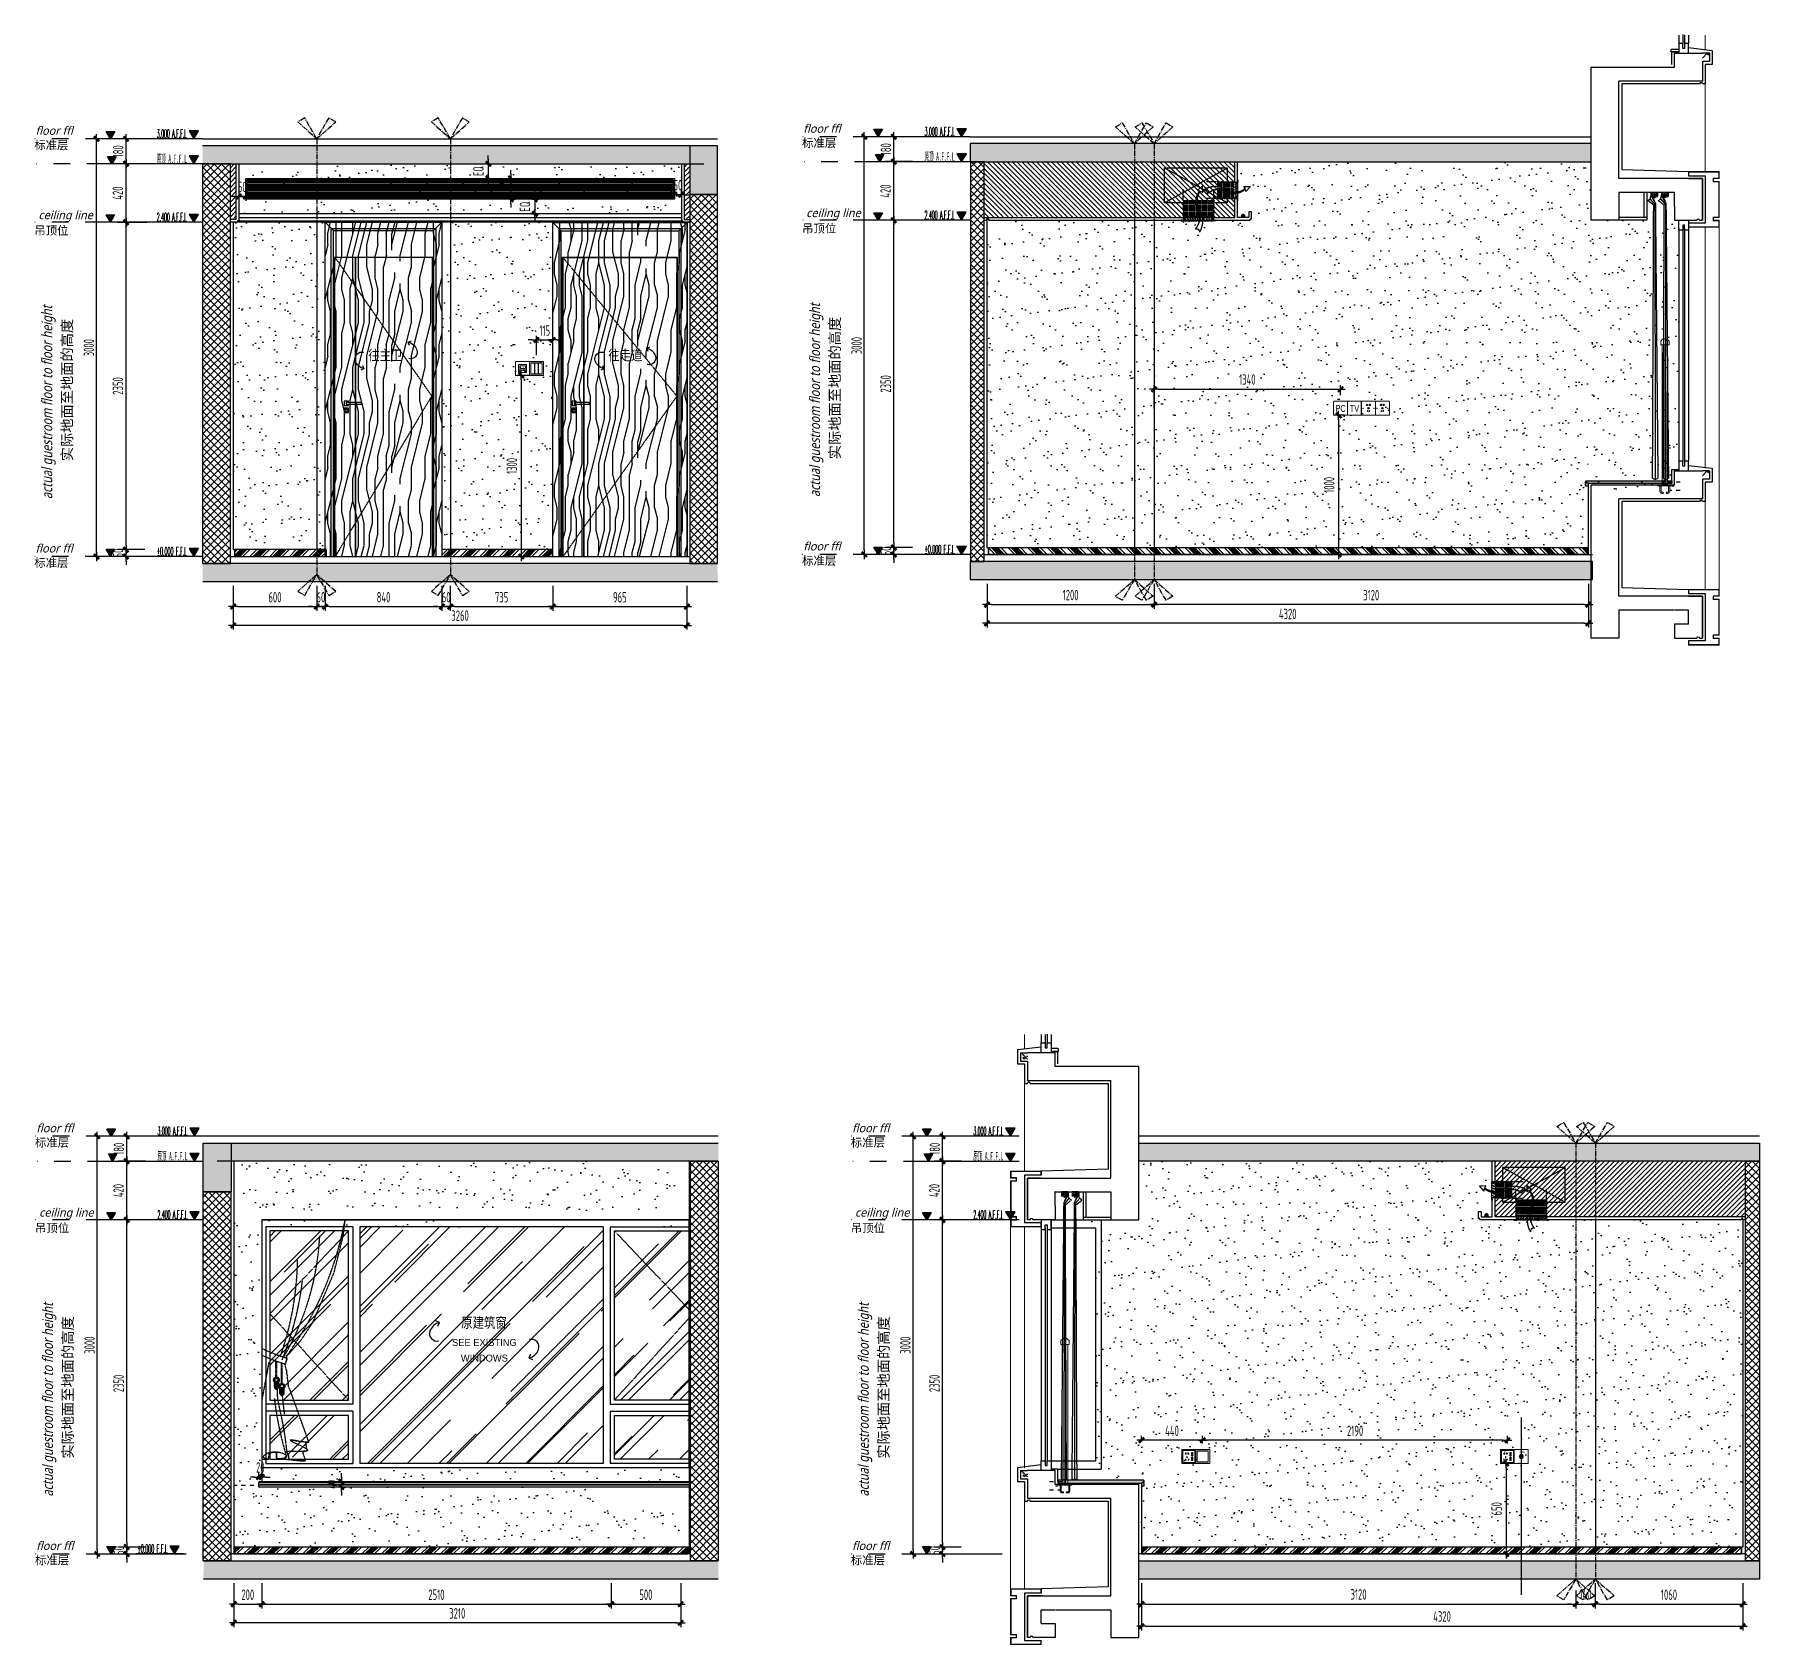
# Model space of a CAD drawing. Header units: inches. Extents: x 96003 to 270950, y -80202 to 65998.
# Drawn here: x 201926 to 214318, y 34798 to 46360 of the extents above; entities that cross this region are included whole.
import ezdxf
from ezdxf.enums import TextEntityAlignment as Align
from ezdxf.xclip import XClip

# ---------------------------------------------------------------- set-up
doc = ezdxf.new("R2010")
doc.units = ezdxf.units.IN
doc.header["$LTSCALE"] = 10
doc.header["$MEASUREMENT"] = 0
doc.header["$XCLIPFRAME"] = 2
for name, pattern in [('CENTER2', [1.125, 0.75, -0.125, 0.125, -0.125]), ('DASH', [0.35, 0.25, -0.1]), ('DASHED', [19.05, 12.7, -6.35]), ('M-CENTER', [1.8, 1.2, -0.2, 0.2, -0.2]), ('M-HIDDEN', [1.875, 1.25, -0.625])]:
    doc.linetypes.add(name, pattern=pattern)
for name, color, linetype in [('01', 200, 'Continuous'), ('16', 12, 'Continuous'), ('81', 81, 'Continuous'), ('A-WIN', 31, 'Continuous'), ('A_SURFACE', 9, 'Continuous'), ('AD-土建柱轮廓线', 200, 'Continuous'), ('C-顶面灯具、灯带', 22, 'Continuous'), ('ED-家具软装', 1, 'Continuous'), ('ED-文字说明', 50, 'Continuous'), ('ED-造型尺寸', 44, 'Continuous'), ('EL-03', 3, 'Continuous'), ('EL-1', 1, 'Continuous'), ('EL-136', 136, 'Continuous'), ('EL-138', 138, 'Continuous'), ('EL-30', 30, 'Continuous'), ('EL-BHATCH-250', 250, 'Continuous'), ('EL-DIM', 50, 'Continuous'), ('EL-FURN', 1, 'Continuous'), ('EL-LIG', 1, 'M-HIDDEN'), ('EL-LIGHT', 1, 'Continuous'), ('EL-TEXT', 50, 'Continuous'), ('EL-天花轮廓线', 100, 'Continuous'), ('EL-立面', 136, 'Continuous'), ('EL-立面尺寸', 44, 'Continuous'), ('FC-地面造型', 136, 'Continuous'), ('FF-FINISH【完成面】', 20, 'Continuous'), ('HAT【填充】', 250, 'Continuous'), ('ID-ELEV-1', 1, 'Continuous'), ('PUB_HATCH', 8, 'Continuous'), ('SBEI', 1, 'Continuous')]:
    doc.layers.add(name, color=color, linetype=linetype)
for name, color, linetype, lineweight in [('D-地面铺装', 252, 'Continuous', 9), ('F-2', 145, 'Continuous', 0), ('J-金属幕墙', 34, 'Continuous', 13), ('L-栏杆扶手', 73, 'Continuous', 13), ('L-立面看线', 8, 'Continuous', 13)]:
    doc.layers.add(name, color=color, linetype=linetype, lineweight=lineweight)
doc.styles.add('-宋体', font='')
doc.styles.add('Arial', font='arial.ttf')
doc.styles.add('CCD-HB', font='hbsmall.shx')
doc.styles.add('CCD_DIM', font='archs.shx', dxfattribs={"width": 0.7})
doc.styles.add('hz', font='simplex', dxfattribs={"width": 0.7, "bigfont": 'hztxt'})
doc.styles.add('LUCIDIA', font='')
doc.styles.add('RomanS', font='romans.shx', dxfattribs={"width": 0.9})
doc.styles.add('st', font='')
doc.styles.add('XZC', font='SIMPLEX.SHX', dxfattribs={"width": 0.7, "bigfont": 'hztxt.shx'})
doc.styles.add('中文字体', font='', dxfattribs={"width": 0.7})
doc.styles.add('宋体', font='', dxfattribs={"height": 60})
doc.styles.get('-宋体').set_extended_font_data('SimSun')
doc.styles.get('LUCIDIA').set_extended_font_data('Lucida Sans', italic=True)
doc.styles.get('st').set_extended_font_data('SimSun')
doc.styles.get('中文字体').set_extended_font_data('汉鼎简细等线')
doc.styles.get('宋体').set_extended_font_data('SimSun')
doc.linetypes.add('LED_LINE', pattern='A,12.7,-5.08,["LED",XZC,S=2.54,R=0,X=-2.54,Y=-1.27],-6.35', length=24.13)
doc.dimstyles.new('1.30', dxfattribs={"dimscale": 30, "dimtxt": 2.5, "dimasz": 1, "dimexe": 1, "dimexo": 1.5, "dimgap": 1, "dimtad": 1, "dimdec": 0, "dimrnd": 5, "dimdsep": 46, "dimtxsty": 'CCD_DIM', "dimblk": 'CCD_Dimension_Tick', "dimcen": 1, "dimclrd": 44, "dimclre": 44, "dimclrt": 2, "dimadec": 0, "dimazin": 2, "dimtfac": 1, "dimtdec": 0, "dimtix": 1, "dimtmove": 2, "dimatfit": 3, "dimldrblk": 'CCD_Dimension_Tick', "dimfxl": 5, "dimfxlon": 1, "dimtolj": 1, "dimarcsym": 0})
doc.dimstyles.new('Matrix_30内', dxfattribs={"dimscale": 30, "dimtxt": 2.5, "dimasz": 1, "dimexe": 2, "dimexo": 1.5, "dimgap": 0.6, "dimtad": 1, "dimdec": 0, "dimrnd": 1, "dimzin": 12, "dimdsep": 46, "dimtxsty": 'CCD_DIM', "dimblk": 'CCD_Dimension_Tick', "dimcen": 0.125, "dimclrd": 44, "dimclre": 44, "dimclrt": 50, "dimadec": 0, "dimazin": 0, "dimtfac": 1, "dimtdec": 0, "dimtix": 1, "dimtmove": 2, "dimatfit": 3, "dimldrblk": 'CCD_Leader_Dot', "dimfxl": 5, "dimfxlon": 1, "dimtvp": 1, "dimtolj": 1, "dimtzin": 0, "dimarcsym": 0})
pattern_1 = [(45, (190901.26, -77467.75), (-35.35534, 35.35534), []), (50, (190901.26, -77467.75), (143.452, -12.5504), [15, -165]), (355, (190901.26, -77467.75), (-27.7503, 150.4384), [12, -132]), (100.4514, (190913.22, -77468.8), (115.702, 137.888), [12.748, -140.2284]), (46.184, (190901.26, -77427.75), (213.448, -33.104), [22.5, -247.5]), (96.6356, (190919.05, -77430.5), (186.9325, 194.824), [19.122, -210.343]), (351.184, (190901.26, -77427.75), (186.932, 194.824), [18, -198]), (21, (190921.26, -77437.75), (119.3814, -80.5238), [15, -165]), (326, (190921.26, -77437.75), (48.663, 145.03), [12, -132]), (71.4514, (190931.21, -77444.46), (168.0445, 64.506), [12.748, -140.2284]), (37.5, (190901.26, -77467.75), (2.43197, 66.57877), [0, -130.4, 0, -134, 0, -132.5]), (7.5, (190901.26, -77467.75), (52.6139, 78.8823), [0, -76.4, 0, -127.4, 0, -50.5]), (327.5, (190856.66, -77467.75), (106.7645, -4.511), [0, -50, 0, -156, 0, -207]), (317.5, (190836.66, -77467.75), (116.6372, 20.021), [0, -65, 0, -103.6, 0, -147])]
pattern_2 = [(45, (190901.26, -74467.75), (-35.35534, 35.35534), []), (50, (190901.26, -74467.75), (143.452, -12.5504), [15, -165]), (355, (190901.26, -74467.75), (-27.7503, 150.4384), [12, -132]), (100.4514, (190913.22, -74468.8), (115.702, 137.888), [12.748, -140.2284]), (46.184, (190901.26, -74427.75), (213.448, -33.104), [22.5, -247.5]), (96.6356, (190919.05, -74430.5), (186.9325, 194.824), [19.122, -210.343]), (351.184, (190901.26, -74427.75), (186.932, 194.824), [18, -198]), (21, (190921.26, -74437.75), (119.3814, -80.5238), [15, -165]), (326, (190921.26, -74437.75), (48.663, 145.03), [12, -132]), (71.4514, (190931.21, -74444.46), (168.0445, 64.506), [12.748, -140.2284]), (37.5, (190901.26, -74467.75), (2.43197, 66.57877), [0, -130.4, 0, -134, 0, -132.5]), (7.5, (190901.26, -74467.75), (52.6139, 78.8823), [0, -76.4, 0, -127.4, 0, -50.5]), (327.5, (190856.66, -74467.75), (106.7645, -4.511), [0, -50, 0, -156, 0, -207]), (317.5, (190836.66, -74467.75), (116.6372, 20.021), [0, -65, 0, -103.6, 0, -147])]
pattern_3 = [(37.5, (-10673.94, 3777.11), (-6.29934, 192.68238), [0, -152, 0, -170, 0, -162.5]), (7.5, (-10673.94, 3777.1), (176.97767, 282.2146), [0, -82, 0, -137, 0, -52.5]), (327.5, (-10796.94, 3777.11), (311.41419, 0.5659), [0, -50, 0, -180, 0, -235]), (317.5, (-10796.94, 3777.1), (300.61266, 87.76756), [0, -25, 0, -118, 0, -135])]
pattern_4 = [(45, (300, 0), (254.55844, 678.8225), [4500, -600, 1500, -300]), (45, (476.07, 388.2), (-494.26764, 70.0036), [900, -99, 1800, -225]), (45, (225.75, 286.38), (960.95812, 1245.21504), [2400, -420, 1200, -300])]

msp = doc.modelspace()

# ---------------------------------------------------------------- texts
at = {"layer": 'EL-TEXT', "color": 50, "style": 'st', "width": 0.8}
for s, p in [('往主卫', (204323.2, 44020, 12.2)), ('往走道', (206047.1, 44020, 12.2))]:
    msp.add_text(s, height=75, dxfattribs=at).set_placement(p)

# ---------------------------------------------------------------- blocks, each defined once
blk = doc.blocks.new('*U101')
h = blk.add_hatch()
h.set_pattern_fill('ANSI37', color=250, scale=300, angle=-90)
h.set_pattern_definition([(315, (222312.67, 70619.302), (26.516504, 26.516504), []), (45, (222312.67, 70619.302), (-26.516504, 26.516504), [])])
h.paths.add_polyline_path([(144521, -74485), (144521, -74685), (147171, -74685), (147171, -74485)])
at = {"color": 5, "elevation": 0}
blk.add_lwpolyline([(144521, -74485), (144521, -74685), (147171, -74685), (147171, -74485)], close=True, dxfattribs=at)
blk = doc.blocks.new('*U93')
h = blk.add_hatch()
h.set_pattern_fill('ANSI37', color=250, scale=300, angle=-90)
h.set_pattern_definition([(315, (222532.67, 70619.302), (26.516504, 26.516504), []), (45, (222532.67, 70619.302), (-26.516504, 26.516504), [])])
h.paths.add_polyline_path([(144521, -74485), (144521, -74685), (147391, -74685), (147391, -74485)])
at = {"color": 5, "elevation": 0}
blk.add_lwpolyline([(144521, -74485), (144521, -74685), (147391, -74685), (147391, -74485)], close=True, dxfattribs=at)
blk = doc.blocks.new('*U99')
at = {"layer": 'EL-1', "linetype": 'CENTER2', "ltscale": 5}
blk.add_lwpolyline([(-45, 2497), (-187, 2623), (-135, 2653), (-45, 2497), (45, 2653), (97, 2623), (-45, 2497), (-45, -764), (97, -889), (45, -919), (-45, -764), (-135, -919), (-187, -889), (-45, -764)], dxfattribs=at)
blk = doc.blocks.new('A$C5AED2720')
at = {"color": 0, "elevation": 0}
for points in [[(0, 71), (110, 71), (110, 59), (0, 59)], [(95, 30), (125, 30), (125, 0), (95, 0)]]:
    blk.add_lwpolyline(points, close=True, dxfattribs=at)
blk.add_lwpolyline([(95, 71), (95, 80), (125, 80), (125, 50), (95, 50), (95, 59)], dxfattribs=at)
at = {"color": 8}
blk.add_circle((110, 15, 0), 7.5, dxfattribs=at)
blk = doc.blocks.new('yrtyrtuytryu')
at = {"layer": 'FC-地面造型', "linetype": 'ByBlock'}
h = blk.add_hatch(dxfattribs=at)
h.set_pattern_fill('木纹5', color=250, scale=200, angle=90)
h.set_pattern_definition([(90, (-5767.3, -12908.5), (-800, 5e-14), [160, -240, 80, -320]), (90, (-5787.3, -12348.5), (-800, 5e-14), [160, -640]), (90, (-5827.3, -12428.5), (-800, 5e-14), [80, -720]), (90, (-5847.3, -12868.5), (-800, 5e-14), [40, -560, 40, -160]), (90, (-5887.3, -12588.5), (-800, 5e-14), [160, -240, 40, -360]), (90, (-5907.3, -12788.5), (-800, 5e-14), [120, -680]), (90, (-5927.3, -12588.5), (-800, 5e-14), [240, -560]), (90, (-5947.3, -12828.5), (-800, 5e-14), [160, -640]), (90, (-5967.3, -12508.5), (-800, 5e-14), [400, -400]), (90, (-6007.3, -12748.5), (-800, 5e-14), [80, -240, 160, -320]), (90, (-6027.3, -12188.5), (-800, 5e-14), [160, -640]), (90, (-6047.3, -12348.5), (-800, 5e-14), [80, -720]), (90, (-6067.3, -12508.5), (-800, 5e-14), [80, -720]), (90, (-6087.3, -12908.5), (-800, 5e-14), [160, -640]), (90, (-6107.3, -12508.5), (-800, 5e-14), [160, -640]), (90, (-6147.3, -12508.5), (-800, 5e-14), [160, -160, 160, -320]), (90, (-6187.3, -12668.5), (-800, 5e-14), [80, -400, 160, -160]), (90, (-6207.3, -12508.5), (-800, 5e-14), [240, -560]), (90, (-6247.3, -12508.5), (-800, 5e-14), [160, -640]), (90, (-6267.3, -12828.5), (-800, 5e-14), [240, -320, 80, -160]), (90, (-6307.3, -12828.5), (-800, 5e-14), [400, -400]), (90, (-6327.3, -12348.5), (-800, 5e-14), [80, -720]), (90, (-6347.3, -12588.5), (-800, 5e-14), [160, -640]), (90, (-6367.3, -12748.5), (-800, 5e-14), [80, -320, 80, -320]), (90, (-6387.3, -12828.5), (-800, 5e-14), [80, -240, 160, -320]), (90, (-6407.3, -12668.5), (-800, 5e-14), [80, -400, 80, -240]), (90, (-6427.3, -12508.5), (-800, 5e-14), [240, -560]), (90, (-6467.3, -12828.5), (-800, 5e-14), [160, -640]), (90, (-6487.3, -12428.5), (-800, 5e-14), [80, -720]), (90, (-6507.3, -12268.5), (-800, 5e-14), [80, -720]), (104.03624, (-5827.26, -12348.52), (3e-08, 800), [82.4, -3216.0844]), (104.03624, (-6007.26, -12268.52), (3e-08, 800), [82.4, -3216.0844]), (104.03624, (-6487.26, -12348.52), (3e-08, 800), [82.4, -3216.0844]), (104.03624, (-6187.26, -12588.52), (3e-08, 800), [82.4, -3216.0844]), (104.03624, (-6307.26, -12428.52), (3e-08, 800), [82.4, -3216.0844]), (104.03624, (-6247.26, -12348.52), (3e-08, 800), [82.4, -3216.0844]), (104.03624, (-6387.26, -12748.52), (3e-08, 800), [82.4, -3216.0844]), (104.03624, (-6347.26, -12428.52), (3e-08, 800), [82.4, -3216.0844]), (104.03624, (-6047.26, -12268.52), (3e-08, 800), [164.8, -3133.6844]), (104.03624, (-6107.26, -12348.52), (3e-08, 800), [164.8, -3133.6844]), (104.03624, (-6147.26, -12348.52), (3e-08, 800), [164.8, -3133.6844]), (255.96376, (-5887.26, -12588.52), (3e-08, -800), [82.4, -164.8, 82.4, -2968.8844]), (255.96376, (-6007.26, -12748.52), (3e-08, -800), [82.4, -3216.0844]), (255.96376, (-6367.26, -12748.52), (3e-08, -800), [164.8, -3133.6844]), (284.03624, (-5787.26, -12348.52), (-3e-08, -800), [82.4, -3216.0844]), (75.96376, (-5787.26, -12188.52), (-3e-08, 800), [82.4, -3216.0844]), (75.96376, (-6067.26, -12428.52), (-3e-08, 800), [82.4, -3216.0844]), (75.96376, (-6207.26, -12268.52), (-3e-08, 800), [82.4, -3216.0844]), (75.96376, (-6267.26, -12588.52), (-3e-08, 800), [82.4, -3216.0844]), (75.96376, (-6367.26, -12668.52), (-3e-08, 800), [82.4, -3216.0844]), (75.96376, (-6407.26, -12588.52), (-3e-08, 800), [82.4, -3216.0844]), (75.96376, (-6267.26, -12588.52), (-3e-08, 800), [82.4, -3216.0844]), (75.96376, (-6387.26, -12348.52), (-3e-08, 800), [329.6, -2968.8844]), (75.96376, (-5847.26, -12828.52), (-3e-08, 800), [329.6, -2968.8844]), (75.96376, (-5907.26, -12748.52), (-3e-08, 800), [329.6, -2968.8844]), (75.96376, (-5947.26, -12668.52), (-3e-08, 800), [82.4, -164.8, 164.8, -2886.4844]), (75.96376, (-6007.26, -12668.52), (-3e-08, 800), [164.8, -164.8, 164.8, -2804.0844]), (75.96376, (-6087.26, -12748.52), (-3e-08, 800), [329.6, -2968.8844]), (75.96376, (-6147.26, -12828.52), (-3e-08, 800), [329.6, -2968.8844]), (75.96376, (-6187.26, -12828.52), (-3e-08, 800), [329.6, -2968.8844]), (75.96376, (-6427.26, -12268.52), (-3e-08, 800), [82.4, -3216.0844]), (75.96377, (-6507.26, -12188.52), (-0.00015, 800), [164.8, -3133.6844]), (75.96377, (-6467.26, -12668.52), (-0.00015, 800), [164.8, -3133.6844]), (75.96376, (-5767.26, -12748.52), (-1e-05, 800), [329.6, -2968.8844]), (75.96376, (-6327.26, -12268.52), (-1e-05, 800), [247.2, -3051.2844]), (75.96376, (-6267.26, -12188.52), (-1e-05, 800), [494.4, -2804.0844])])
h.paths.add_polyline_path([(124891, -89986), (125731, -89986), (125731, -92386), (124891, -92386)])
at = {"color": 136, "linetype": 'ByBlock'}
for p, q in [((125108, -90236), (125108, -92386)), ((125111, -90236), (125111, -92386))]:
    blk.add_line(p, q, dxfattribs=at)
at = {"layer": 'EL-1', "linetype": 'DASH'}
blk.add_lwpolyline([(124961, -90236), (125658, -91234), (124964, -92386)], dxfattribs=at)
at = {"layer": 'FC-地面造型', "color": 138, "linetype": 'ByBlock'}
for p, q in [((124951, -90046), (124891, -89986)), ((125671, -90046), (125731, -89986))]:
    blk.add_line(p, q, dxfattribs=at)
at = {"layer": 'FC-地面造型', "color": 30, "linetype": 'ByBlock'}
for p, q in [((124951, -90236), (125671, -90236)), ((124961, -92386), (124961, -90236)), ((125661, -90236), (125661, -92386))]:
    blk.add_line(p, q, dxfattribs=at)
blk.add_lwpolyline([(124891, -92386), (124891, -89986), (125731, -89986), (125731, -92386)], dxfattribs=at)
at = {"layer": 'FC-地面造型', "color": 138, "linetype": 'ByBlock'}
blk.add_lwpolyline([(124936, -92386), (124936, -90031), (125686, -90031), (125686, -92386)], dxfattribs=at)
at = {"layer": 'FC-地面造型', "color": 136, "linetype": 'ByBlock'}
blk.add_lwpolyline([(124951, -92386), (124951, -90046), (125671, -90046), (125671, -92386)], dxfattribs=at)
at = {"layer": 'EL-1', "xscale": -1}
blk.add_blockref('A$C5AED2720', (125154, -91351, 0), dxfattribs=at)
blk = doc.blocks.new('20150429.21331355')
at = {"layer": 'EL-136'}
blk.add_lwpolyline([(-7.7, 3.5, 0.259212), (33.7, 40.4, 0.59908), (-4.9, 82.2)], format="xyb", dxfattribs=at)
blk.add_lwpolyline([(-1, 18.9), (-7.7, 3.5), (7.7, -3.5)], dxfattribs=at)
blk = doc.blocks.new('20150429.21331502')
at = {"layer": 'EL-136'}
blk.add_lwpolyline([(32.4, 20.5, 0.259212), (-8.9, -16.3, 0.59908), (29.6, -58.2)], format="xyb", dxfattribs=at)
blk.add_lwpolyline([(25.7, 5.1), (32.4, 20.5), (17.1, 27.5)], dxfattribs=at)
blk = doc.blocks.new('tretrytry')
at = {"layer": 'FC-地面造型', "linetype": 'ByBlock'}
h = blk.add_hatch(dxfattribs=at)
h.set_pattern_fill('木纹5', color=250, scale=200, angle=90)
h.set_pattern_definition([(90, (0, 0), (-800, 5e-14), [160, -240, 80, -320]), (90, (-20, 560), (-800, 5e-14), [160, -640]), (90, (-60, 480), (-800, 5e-14), [80, -720]), (90, (-80, 40), (-800, 5e-14), [40, -560, 40, -160]), (90, (-120, 320), (-800, 5e-14), [160, -240, 40, -360]), (90, (-140, 120), (-800, 5e-14), [120, -680]), (90, (-160, 320), (-800, 5e-14), [240, -560]), (90, (-180, 80), (-800, 5e-14), [160, -640]), (90, (-200, 400), (-800, 5e-14), [400, -400]), (90, (-240, 160), (-800, 5e-14), [80, -240, 160, -320]), (90, (-260, 720), (-800, 5e-14), [160, -640]), (90, (-280, 560), (-800, 5e-14), [80, -720]), (90, (-300, 400), (-800, 5e-14), [80, -720]), (90, (-320, 2e-14), (-800, 5e-14), [160, -640]), (90, (-340, 400), (-800, 5e-14), [160, -640]), (90, (-380, 400), (-800, 5e-14), [160, -160, 160, -320]), (90, (-420, 240), (-800, 5e-14), [80, -400, 160, -160]), (90, (-440, 400), (-800, 5e-14), [240, -560]), (90, (-480, 400), (-800, 5e-14), [160, -640]), (90, (-500, 80), (-800, 5e-14), [240, -320, 80, -160]), (90, (-540, 80), (-800, 5e-14), [400, -400]), (90, (-560, 560), (-800, 5e-14), [80, -720]), (90, (-580, 320), (-800, 5e-14), [160, -640]), (90, (-600, 160), (-800, 5e-14), [80, -320, 80, -320]), (90, (-620, 80), (-800, 5e-14), [80, -240, 160, -320]), (90, (-640, 240), (-800, 5e-14), [80, -400, 80, -240]), (90, (-660, 400), (-800, 5e-14), [240, -560]), (90, (-700, 80), (-800, 5e-14), [160, -640]), (90, (-720, 480), (-800, 5e-14), [80, -720]), (90, (-740, 640), (-800, 5e-14), [80, -720]), (104.03624, (-60, 560), (3e-08, 800), [82.4, -3216.0844]), (104.03624, (-240, 640), (3e-08, 800), [82.4, -3216.0844]), (104.03624, (-720, 560), (3e-08, 800), [82.4, -3216.0844]), (104.03624, (-420, 320), (3e-08, 800), [82.4, -3216.0844]), (104.03624, (-540, 480), (3e-08, 800), [82.4, -3216.0844]), (104.03624, (-480, 560), (3e-08, 800), [82.4, -3216.0844]), (104.03624, (-620, 160), (3e-08, 800), [82.4, -3216.0844]), (104.03624, (-580, 480), (3e-08, 800), [82.4, -3216.0844]), (104.03624, (-280, 640), (3e-08, 800), [164.8, -3133.6844]), (104.03624, (-340, 560), (3e-08, 800), [164.8, -3133.6844]), (104.03624, (-380, 560), (3e-08, 800), [164.8, -3133.6844]), (255.96376, (-120, 320), (3e-08, -800), [82.4, -164.8, 82.4, -2968.8844]), (255.96376, (-240, 160), (3e-08, -800), [82.4, -3216.0844]), (255.96376, (-600, 160), (3e-08, -800), [164.8, -3133.6844]), (284.03624, (-20, 560), (-3e-08, -800), [82.4, -3216.0844]), (75.96376, (-20, 720), (-3e-08, 800), [82.4, -3216.0844]), (75.96376, (-300, 480), (-3e-08, 800), [82.4, -3216.0844]), (75.96376, (-440, 640), (-3e-08, 800), [82.4, -3216.0844]), (75.96376, (-500, 320), (-3e-08, 800), [82.4, -3216.0844]), (75.96376, (-600, 240), (-3e-08, 800), [82.4, -3216.0844]), (75.96376, (-640, 320), (-3e-08, 800), [82.4, -3216.0844]), (75.96376, (-500, 320), (-3e-08, 800), [82.4, -3216.0844]), (75.96376, (-620, 560), (-3e-08, 800), [329.6, -2968.8844]), (75.96376, (-80, 80), (-3e-08, 800), [329.6, -2968.8844]), (75.96376, (-140, 160), (-3e-08, 800), [329.6, -2968.8844]), (75.96376, (-180, 240), (-3e-08, 800), [82.4, -164.8, 164.8, -2886.4844]), (75.96376, (-240, 240), (-3e-08, 800), [164.8, -164.8, 164.8, -2804.0844]), (75.96376, (-320, 160), (-3e-08, 800), [329.6, -2968.8844]), (75.96376, (-380, 80), (-3e-08, 800), [329.6, -2968.8844]), (75.96376, (-420, 80), (-3e-08, 800), [329.6, -2968.8844]), (75.96376, (-660, 640), (-3e-08, 800), [82.4, -3216.0844]), (75.96377, (-740, 720), (-0.00015, 800), [164.8, -3133.6844]), (75.96377, (-700, 240), (-0.00015, 800), [164.8, -3133.6844]), (75.96376, (1e-14, 160), (-1e-05, 800), [329.6, -2968.8844]), (75.96376, (-560, 640), (-1e-05, 800), [247.2, -3051.2844]), (75.96376, (-500, 720), (-1e-05, 800), [494.4, -2804.0844])])
h.paths.add_polyline_path([(130659, -77078), (131623, -77078), (131623, -79478), (130659, -79478)])
at = {"color": 136, "linetype": 'ByBlock'}
for p, q in [((130879, -77331), (130879, -79481)), ((130882, -77331), (130882, -79481))]:
    blk.add_line(p, q, dxfattribs=at)
at = {"layer": 'EL-1', "linetype": 'DASH'}
blk.add_lwpolyline([(130732, -77331), (131550, -78326), (130732, -79478)], dxfattribs=at)
at = {"layer": 'FC-地面造型', "color": 138, "linetype": 'ByBlock'}
for p, q in [((130719, -77138), (130659, -77078)), ((131563, -77138), (131623, -77078))]:
    blk.add_line(p, q, dxfattribs=at)
at = {"layer": 'FC-地面造型', "color": 30, "linetype": 'ByBlock'}
for points in [[(130659, -79478), (130659, -77078), (131623, -77078), (131623, -79478)], [(130729, -79478), (130729, -77328), (131553, -77328), (131553, -79478)]]:
    blk.add_lwpolyline(points, dxfattribs=at)
at = {"layer": 'FC-地面造型', "color": 138, "linetype": 'ByBlock'}
blk.add_lwpolyline([(130704, -79478), (130704, -77123), (131578, -77123), (131578, -79478)], dxfattribs=at)
at = {"layer": 'FC-地面造型', "color": 136, "linetype": 'ByBlock'}
for points in [[(130719, -79478), (130719, -77138), (131563, -77138), (131563, -79478)], [(130732, -79478), (130732, -77331), (131550, -77331), (131550, -79478)]]:
    blk.add_lwpolyline(points, dxfattribs=at)
at = {"layer": 'EL-1', "xscale": -1}
blk.add_blockref('A$C5AED2720', (130922, -78443, 0), dxfattribs=at)
blk = doc.blocks.new('A$C12F376D0')
at = {"color": 0, "ltscale": 0.8}
for p, q in [((-98, 97), (-98, 0)), ((0, 98), (-97, 98)), ((-88, 88), (-88, 87)), ((-88, 87), (-88, 9)), ((-63, 87), (-88, 87)), ((-88, 8), (-88, 9)), ((-88, 9), (-63, 9)), ((-63, 88), (-63, 87)), ((-63, 9), (-63, 87)), ((-60, 88), (-60, 8)), ((-36, 87), (-60, 87)), ((-60, 9), (-36, 9)), ((-36, 88), (-36, 87)), ((-36, 9), (-36, 87)), ((-34, 88), (-34, 87)), ((-34, 87), (-34, 9)), ((-8, 87), (-34, 87)), ((-34, 8), (-34, 9)), ((-34, 9), (-8, 9)), ((-8, 88), (-8, 87)), ((-8, 9), (-8, 87)), ((2, 0), (2, 97)), ((-97, -2), (0, -2))]:
    blk.add_line(p, q, dxfattribs=at)
at = {"color": 0, "ltscale": 0.1}
for p, q in [((-88, 88), (-63, 88)), ((-88, 8), (-63, 8)), ((-63, 9), (-63, 8)), ((-60, 88), (-36, 88)), ((-60, 8), (-36, 8)), ((-36, 9), (-36, 8)), ((-34, 88), (-8, 88)), ((-34, 8), (-8, 8)), ((-8, 9), (-8, 8))]:
    blk.add_line(p, q, dxfattribs=at)
at = {"color": 0, "ltscale": 0.8, "extrusion": (0, 0, -1)}
for centre, major_axis, start_param, end_param in [((-97, 97), (1.22, 1.22), 3.926991, 5.497787), ((0, 97), (-1.22, 1.22), 0.785398, 2.356194), ((0, 0), (1.22, 1.22), 0.785398, 2.356194), ((-97, 0), (-1.22, 1.22), 3.926991, 5.497787)]:
    blk.add_ellipse(centre, major_axis=major_axis, ratio=1, start_param=start_param, end_param=end_param, dxfattribs=at)
blk = doc.blocks.new('*U107')
blk.add_blockref('A$C12F376D0', (41, -28))
blk = doc.blocks.new('ELEVATION')
blk.add_hatch(color=256).paths.add_polyline_path([(4.17, 2.47), (2.7, 0), (1.23, 2.47)])
blk.add_line((0, 0), (14.67, 0))
blk.add_lwpolyline([(4.17, 2.47), (2.7, 0), (1.23, 2.47)], close=True)
at = {"style": 'hz', "width": 0.444477}
blk.add_attdef('ELEV', text='', height=2.5, dxfattribs=at).set_placement((4.89, 0.32), (14.26, 0.32), align=Align.FIT)
blk = doc.blocks.new('A$C2E6F40A5')
blk.add_hatch(color=256).paths.add_polyline_path([(40, 69), (-40, 69), (0, 0)])
at = {"color": 0}
blk.add_lwpolyline([(40, 69), (-40, 69), (0, 0), (40, 69)], dxfattribs=at)
blk = doc.blocks.new('20150428.1023048')
at = {"layer": 'ED-造型尺寸', "color": 250, "linetype": 'M-CENTER', "ltscale": 2}
blk.add_line((21.19, 0, 0), (-14.89, 0, 0), dxfattribs=at)
at = {"layer": 'ED-造型尺寸', "xscale": -0.0256, "yscale": 0.0256, "zscale": 0.0256}
blk.add_blockref('A$C2E6F40A5', (3.19, 0, 0), dxfattribs=at)
blk = doc.blocks.new('CCD_Dimension_Tick')
at = {"color": 0, "linetype": 'ByBlock'}
for p, q in [((-1.09, 0), (0, 0)), ((0, 0), (1.09, 0))]:
    blk.add_line(p, q, dxfattribs=at)
at = {"color": 0, "linetype": 'Continuous', "const_width": 0.608}
blk.add_lwpolyline([(-0.61, -0.61), (0.61, 0.61)], dxfattribs=at)
blk = doc.blocks.new('*D800')
at = {"layer": 'Defpoints', "color": 0, "linetype": 'ByBlock', "transparency": 16777216}
for p in [(121903, -22705), (122552, -22705), (122083, -22884)]:
    blk.add_point(p, dxfattribs=at)
at = {"layer": 'EL-天花轮廓线', "color": 44, "lineweight": -2, "transparency": 16777216}
for p, q in [((122053, -22705), (121843, -22705)), ((121903, -22854), (121903, -22735)), ((122038, -22884), (121843, -22884))]:
    blk.add_line(p, q, dxfattribs=at)
at = {"layer": 'EL-天花轮廓线', "color": 44, "linetype": 'ByBlock', "lineweight": -2, "transparency": 16777216, "xscale": 30, "yscale": 30, "zscale": 30}
for p, rotation in [((121903, -22705), 90), ((121903, -22884), 270)]:
    blk.add_blockref('CCD_Dimension_Tick', p, dxfattribs=dict(at, rotation=rotation))
at = {"layer": 'EL-天花轮廓线', "color": 50, "linetype": 'ByBlock', "transparency": 16777216, "insert": (121847, -22795), "char_height": 75, "attachment_point": 5, "rotation": 90, "style": 'CCD_DIM'}
blk.add_mtext('\\A1;180', dxfattribs=at)
blk = doc.blocks.new('CCD_Leader_Dot')
at = {"color": 0, "linetype": 'ByBlock'}
blk.add_line((-5, 0), (-10, 0), dxfattribs=at)
at = {"color": 0, "linetype": 'ByBlock', "const_width": 5}
blk.add_lwpolyline([(-2.5, 0, 1), (2.5, 0, 1)], format="xyb", close=True, dxfattribs=at)
blk = doc.blocks.new('*D801')
at = {"layer": 'Defpoints', "color": 0, "linetype": 'ByBlock', "transparency": 16777216}
for p in [(121691, -22705), (122083, -22705), (122083, -25705)]:
    blk.add_point(p, dxfattribs=at)
at = {"layer": 'EL-天花轮廓线', "color": 44, "lineweight": -2, "transparency": 16777216}
for p, q in [((121841, -22705), (121631, -22705)), ((121691, -25675), (121691, -22735)), ((121841, -25705), (121631, -25705))]:
    blk.add_line(p, q, dxfattribs=at)
at = {"layer": 'EL-天花轮廓线', "color": 44, "linetype": 'ByBlock', "lineweight": -2, "transparency": 16777216, "xscale": 30, "yscale": 30, "zscale": 30}
for p, rotation in [((121691, -22705), 90), ((121691, -25705), 270)]:
    blk.add_blockref('CCD_Dimension_Tick', p, dxfattribs=dict(at, rotation=rotation))
at = {"layer": 'EL-天花轮廓线', "color": 50, "linetype": 'ByBlock', "transparency": 16777216, "insert": (121636, -24205), "char_height": 75, "attachment_point": 5, "rotation": 90, "style": 'CCD_DIM'}
blk.add_mtext('\\A1;3000', dxfattribs=at)
blk = doc.blocks.new('*D802')
at = {"layer": 'Defpoints', "color": 0, "linetype": 'ByBlock', "transparency": 16777216}
for p in [(121903, -22884), (122083, -22884), (122104, -23305)]:
    blk.add_point(p, dxfattribs=at)
at = {"layer": 'EL-天花轮廓线', "color": 44, "lineweight": -2, "transparency": 16777216}
for p, q in [((122038, -22884), (121843, -22884)), ((121903, -23275), (121903, -22914)), ((122053, -23305), (121843, -23305))]:
    blk.add_line(p, q, dxfattribs=at)
at = {"layer": 'EL-天花轮廓线', "color": 44, "linetype": 'ByBlock', "lineweight": -2, "transparency": 16777216, "xscale": 30, "yscale": 30, "zscale": 30}
for p, rotation in [((121903, -22884), 90), ((121903, -23305), 270)]:
    blk.add_blockref('CCD_Dimension_Tick', p, dxfattribs=dict(at, rotation=rotation))
at = {"layer": 'EL-天花轮廓线', "color": 50, "linetype": 'ByBlock', "transparency": 16777216, "insert": (121844, -23095), "char_height": 75, "attachment_point": 5, "rotation": 90, "style": 'CCD_DIM'}
blk.add_mtext('\\A1;420', dxfattribs=at)
blk = doc.blocks.new('*D803')
at = {"layer": 'Defpoints', "color": 0, "linetype": 'ByBlock', "transparency": 16777216}
for p in [(121903, -23305), (122083, -23305), (122083, -25655)]:
    blk.add_point(p, dxfattribs=at)
at = {"layer": 'EL-天花轮廓线', "color": 44, "lineweight": -2, "transparency": 16777216}
for p, q in [((122038, -23305), (121843, -23305)), ((121903, -25625), (121903, -23335)), ((122038, -25655), (121843, -25655))]:
    blk.add_line(p, q, dxfattribs=at)
at = {"layer": 'EL-天花轮廓线', "color": 44, "linetype": 'ByBlock', "lineweight": -2, "transparency": 16777216, "xscale": 30, "yscale": 30, "zscale": 30}
for p, rotation in [((121903, -23305), 90), ((121903, -25655), 270)]:
    blk.add_blockref('CCD_Dimension_Tick', p, dxfattribs=dict(at, rotation=rotation))
at = {"layer": 'EL-天花轮廓线', "color": 50, "linetype": 'ByBlock', "transparency": 16777216, "insert": (121845, -24480), "char_height": 75, "attachment_point": 5, "rotation": 90, "style": 'CCD_DIM'}
blk.add_mtext('\\A1;2350', dxfattribs=at)
blk = doc.blocks.new('*D799')
at = {"layer": 'Defpoints', "color": 0, "linetype": 'ByBlock', "transparency": 16777216}
for p in [(121903, -25655), (122083, -25655), (122083, -25705)]:
    blk.add_point(p, dxfattribs=at)
at = {"layer": 'EL-天花轮廓线', "color": 44, "lineweight": -2, "transparency": 16777216}
for p, q in [((121903, -25625), (121903, -25595)), ((122038, -25655), (121843, -25655)), ((122038, -25705), (121843, -25705)), ((121903, -25705), (121903, -25655)), ((121903, -25735), (121903, -25765))]:
    blk.add_line(p, q, dxfattribs=at)
at = {"layer": 'EL-天花轮廓线', "color": 44, "linetype": 'ByBlock', "lineweight": -2, "transparency": 16777216, "xscale": 30, "yscale": 30, "zscale": 30}
for p, rotation in [((121903, -25655), 270), ((121903, -25705), 90)]:
    blk.add_blockref('CCD_Dimension_Tick', p, dxfattribs=dict(at, rotation=rotation))
at = {"layer": 'EL-天花轮廓线', "color": 50, "linetype": 'ByBlock', "transparency": 16777216, "insert": (121847, -25680), "char_height": 75, "attachment_point": 5, "rotation": 90, "style": 'CCD_DIM'}
blk.add_mtext('\\A1;50', dxfattribs=at)
blk = doc.blocks.new('A$C47D3795D')
at = {"layer": 'EL-TEXT', "color": 2}
for points in [[(75, 284, 0.259212), (5, 222, 0.59908), (70, 152)], [(717, 29, 0.259212), (786, 90, 0.59908), (722, 161)]]:
    blk.add_lwpolyline(points, format="xyb", dxfattribs=at)
for points in [[(63, 258), (75, 284), (49, 296)], [(728, 55), (717, 29), (743, 17)]]:
    blk.add_lwpolyline(points, dxfattribs=at)
at = {"color": 50, "style": 'st', "width": 0.8}
blk.add_text('原建筑窗', height=75, dxfattribs=at).set_placement((394, 245), align=Align.CENTER)
at = {"layer": 'EL-TEXT', "style": 'CCD-HB'}
for s, p in [('SEE EXISTING', (397, 115)), ('WINDOWS', (397, 3))]:
    blk.add_text(s, height=50, dxfattribs=at).set_placement(p, align=Align.CENTER)
blk = doc.blocks.new('*U383')
at = {"color": 136, "linetype": 'DASH'}
for p, q in [((112, -1318), (112, -1189)), ((119, -1318), (119, -1192)), ((155, -1366), (155, -1204)), ((162, -1366), (162, -1206)), ((180, -1609), (162, -1451)), ((332, -1829), (225, -1816)), ((348, -1834), (332, -1829)), ((357, -1887), (348, -1834))]:
    blk.add_line(p, q, dxfattribs=at)
at = {"color": 250, "linetype": 'DASH'}
for p, q in [((115, -1318), (115, -1190)), ((158, -1366), (158, -1205)), ((98, -1356), (98, -1401)), ((102, -1359), (102, -1408)), ((105, -1360), (105, -1411)), ((129, -1359), (129, -1406)), ((132, -1358), (132, -1408)), ((110, -1362), (110, -1417)), ((115, -1363), (115, -1414)), ((119, -1363), (119, -1421)), ((122, -1362), (122, -1413)), ((126, -1363), (126, -1411)), ((141, -1404), (141, -1450)), ((145, -1407), (145, -1457)), ((148, -1409), (148, -1460)), ((153, -1411), (153, -1466)), ((158, -1411), (158, -1463)), ((162, -1412), (162, -1470)), ((165, -1411), (165, -1462)), ((169, -1411), (169, -1459)), ((172, -1408), (172, -1454)), ((175, -1407), (175, -1457))]:
    blk.add_line(p, q, dxfattribs=at)
at = {"linetype": 'DASH'}
for q in [(186, -1214), (190, -1157)]:
    blk.add_line((200, -1168), q, dxfattribs=at)
blk.add_lwpolyline([(224, -1419), (213, -1397), (209, -1378), (211, -1369), (206, -1353), (205, -1339), (204, -1325), (204, -1311), (199, -1289), (199, -1274), (181, -1212), (186, -1214), (200, -1168), (191, -1158), (307, -1031), (402, -888), (571, -493), (643, -203), (659, -76), (0, -76), (0, -1965), (4, -1965), (18, -1966), (51, -1964), (53, -1964), (53, -1964), (61, -1914), (69, -1912), (76, -1911), (84, -1911), (94, -1910), (105, -1910), (117, -1910), (118, -1964), (128, -1964), (139, -1964), (152, -1965), (169, -1965), (189, -1966), (212, -1967), (229, -1968), (234, -1969), (249, -1972), (267, -1974), (286, -1976), (306, -1977), (323, -1977), (337, -1977), (345, -1976), (347, -1976), (332, -1933), (322, -1904), (333, -1903), (350, -1901), (360, -1897), (361, -1891), (357, -1887), (348, -1831), (362, -1832), (372, -1831)], close=True, dxfattribs=at)
at = {"color": 136, "linetype": 'DASH'}
for points in [[(56, -1199), (0, -1504)], [(125, -1420), (125, -1401), (126, -1384), (127, -1369), (128, -1360)]]:
    blk.add_lwpolyline(points, dxfattribs=at)
at = {"linetype": 'DASH'}
for points in [[(372, -1831), (224, -1419), (213, -1397), (209, -1378), (211, -1369), (206, -1353), (205, -1339), (204, -1325), (204, -1311), (199, -1289), (199, -1274), (181, -1212)], [(372, -1831), (362, -1832), (344, -1831), (320, -1828), (294, -1824), (269, -1819), (247, -1816), (231, -1815), (225, -1816), (230, -1821), (244, -1828), (264, -1838), (288, -1849), (313, -1861), (335, -1872), (352, -1882), (361, -1891), (360, -1897), (350, -1901), (333, -1903), (311, -1905), (287, -1905), (263, -1904), (241, -1904), (223, -1904), (210, -1905), (202, -1907), (199, -1909), (199, -1912), (201, -1916), (204, -1920), (207, -1924), (210, -1929), (211, -1935), (211, -1940), (210, -1946), (211, -1951), (212, -1956), (216, -1961), (223, -1966), (234, -1969), (249, -1972), (267, -1974), (286, -1976), (306, -1977), (323, -1977), (337, -1977), (345, -1976), (347, -1976), (341, -1975), (329, -1973), (310, -1972), (288, -1971), (263, -1969), (238, -1968), (212, -1967), (189, -1966), (169, -1965), (152, -1965), (139, -1964), (128, -1964), (121, -1964), (117, -1963), (116, -1963), (118, -1963), (122, -1962), (129, -1961), (137, -1960), (147, -1959), (157, -1958), (167, -1956), (176, -1955), (184, -1953), (190, -1951), (195, -1949), (197, -1947), (199, -1944), (199, -1942), (197, -1939), (195, -1936), (191, -1933), (186, -1930), (181, -1927), (174, -1923), (166, -1920), (158, -1917), (149, -1915), (139, -1913), (128, -1911), (117, -1910), (105, -1910), (94, -1910), (83, -1911)], [(347, -1976), (332, -1933), (322, -1904)], [(0, -1965), (4, -1965), (11, -1965), (18, -1966), (25, -1965), (32, -1965), (38, -1965), (43, -1964), (48, -1964), (51, -1964), (53, -1964), (53, -1964), (61, -1914)], [(13, -1942), (10, -1944), (8, -1946), (8, -1948)], [(52, -1962), (53, -1963), (53, -1964)], [(118, -1963), (117, -1910)]]:
    blk.add_lwpolyline(points, dxfattribs=at)
for points in [[(54, -1963, -0.106537), (12, -1951, -0.083396), (8, -1948)], [(12, -1942, -0.20311), (84, -1911)]]:
    blk.add_lwpolyline(points, format="xyb", dxfattribs=at)
at = {"color": 136, "linetype": 'DASH'}
for centre in [(116, -1340), (159, -1389)]:
    blk.add_circle(centre, 22.7, dxfattribs=at)
at = {"color": 250, "linetype": 'DASH'}
for centre, radius in [((116, -1340), 17.6), ((116, -1340), 12.4), ((159, -1389), 17.6), ((159, -1389), 12.4)]:
    blk.add_circle(centre, radius, dxfattribs=at)
at = {"linetype": 'DASH'}
for centre, radius, start, end in [((-1968, 416), 2672, 323.7472, 349.3905), ((557, 47), 1266, 243.8977, 253.6062), ((557, 47), 1314, 244.9178, 253.6062)]:
    blk.add_arc(centre, radius, start, end, dxfattribs=at)
at = {"color": 136, "linetype": 'DASH'}
for centre, radius, start, end in [((-1660, -93), 2121, 329.8606, 357.09), ((-2123, -357), 2406, 340.7282, 359.1234), ((-2103, -266), 2442, 337.9866, 353.6056), ((512, -1433), 391, 169.2057, 194.3228), ((2623, -1195), 2540, 186.6053, 196.9253), ((-2458, -2177), 2671, 5.7676, 14.0368)]:
    blk.add_arc(centre, radius, start, end, dxfattribs=at)
blk = doc.blocks.new('*U221')
h = blk.add_hatch()
h.set_pattern_fill('ANSI37', color=250, scale=300, angle=-90)
h.set_pattern_definition([(315, (222532.67, 70519.3), (26.516504, 26.516504), []), (45, (222532.67, 70519.3), (-26.516504, 26.516504), [])])
h.paths.add_polyline_path([(144521, -74585), (144521, -74685), (147391, -74685), (147391, -74585)])
at = {"color": 5, "elevation": 0}
blk.add_lwpolyline([(144521, -74585), (144521, -74685), (147391, -74685), (147391, -74585)], close=True, dxfattribs=at)
blk = doc.blocks.new('A$C29FB2657')
blk.add_lwpolyline([(50, 0), (-50, 0), (-50, -6), (50, -6), (50, 0)])
for points in [[(-35, -6), (-35, -48, 0.414214), (-22, -61), (-14, -61, 1), (-14, -53), (-22, -53, -0.414214), (-27, -48), (-27, -6)], [(35, -6), (35, -48, -0.414214), (22, -61), (14, -61, -1), (14, -53), (22, -53, 0.414214), (27, -48), (27, -6)]]:
    blk.add_lwpolyline(points, format="xyb")
blk = doc.blocks.new('ERYRTEYRTYTRYU')
at = {"layer": 'EL-BHATCH-250'}
h = blk.add_hatch(dxfattribs=at)
h.set_pattern_fill('ANSI36', color=256)
h.set_pattern_definition([(45, (-797212.6542, -227327.022), (1.683798023, 6.173926083), [7.9375, -1.5875, 0, -1.5875])])
h.paths.add_polyline_path([(194824, -79003), (194829, -78998), (195444, -78998), (195444, -79018), (194844, -79018), (194844, -79038), (194824, -79038), (194824, -79020), (194829, -79020), (194829, -79015), (194824, -79015)])
at = {"layer": 'PUB_HATCH'}
h = blk.add_hatch(dxfattribs=at)
h.set_pattern_fill('钢筋混凝土', color=256, scale=20, style=0)
h.set_pattern_definition(pattern_2)
h.paths.add_polyline_path([(195664, -75988), (195664, -75928), (195714, -75928), (195714, -75988)])
h = blk.add_hatch(dxfattribs=at)
h.set_pattern_fill('钢筋混凝土', color=256, scale=20, style=0)
h.set_pattern_definition(pattern_2)
h.paths.add_polyline_path([(195664, -75988), (195664, -75928), (195714, -75928), (195714, -75988)])
h = blk.add_hatch(dxfattribs=at)
h.set_pattern_fill('普通砖', color=256, scale=50, style=0)
h.set_pattern_definition([(45, (134887.13, -103269.03), (-88.38838, 88.38838), [])])
h.paths.add_polyline_path([(195604, -77038), (195604, -76998), (195604, -76958)])
h = blk.add_hatch(dxfattribs=at)
h.set_pattern_fill('钢筋混凝土', color=256, scale=20, style=0)
h.set_pattern_definition(pattern_1)
h.paths.add_polyline_path([(195664, -78988), (195664, -78928), (195714, -78928), (195714, -78988)])
h = blk.add_hatch(dxfattribs=at)
h.set_pattern_fill('钢筋混凝土', color=256, scale=20, style=0)
h.set_pattern_definition(pattern_1)
h.paths.add_polyline_path([(195664, -78988), (195664, -78928), (195714, -78928), (195714, -78988)])
h = blk.add_hatch(dxfattribs=at)
h.set_pattern_fill('普通砖', color=256, scale=50, style=0)
h.set_pattern_definition([(45, (134887.13, -106269.03), (-88.38838, 88.38838), [])])
h.paths.add_polyline_path([(195604, -80038), (195604, -79998), (195604, -79958)])
at = {"layer": '81', "color": 136}
for p, q in [((195494, -75798, 0), (195494, -75858, 0)), ((195522, -75794, 0), (195522, -75858, 0)), ((195536, -75798, 0), (195536, -75858, 0)), ((195564, -75798, 0), (195564, -75858, 0)), ((195494, -77186, 0), (195494, -78858, 0)), ((195522, -77186, 0), (195522, -78858, 0)), ((195536, -77186, 0), (195536, -78858, 0)), ((195564, -77186, 0), (195564, -78858, 0)), ((195494, -78798, 0), (195494, -78858, 0)), ((195522, -78794, 0), (195522, -78858, 0)), ((195536, -78798, 0), (195536, -78858, 0)), ((195564, -78798, 0), (195564, -78858, 0))]:
    blk.add_line(p, q, dxfattribs=at)
at = {"layer": '81', "color": 136, "elevation": 0}
for points in [[(195564, -75858), (195536, -75858), (195536, -75893), (195522, -75893), (195522, -75858), (195494, -75858), (195494, -75928), (195564, -75928)], [(195564, -75858), (195536, -75858), (195536, -75893), (195522, -75893), (195522, -75858), (195494, -75858), (195494, -75928), (195564, -75928)], [(195564, -77198), (195536, -77198), (195536, -77163), (195522, -77163), (195522, -77198), (195494, -77198), (195494, -77128), (195564, -77128)], [(195564, -78858), (195536, -78858), (195536, -78893), (195522, -78893), (195522, -78858), (195494, -78858), (195494, -78928), (195564, -78928)], [(195564, -78858), (195536, -78858), (195536, -78893), (195522, -78893), (195522, -78858), (195494, -78858), (195494, -78928), (195564, -78928)]]:
    blk.add_lwpolyline(points, close=True, dxfattribs=at)
at = {"layer": 'A_SURFACE'}
blk.add_line((195444, -79008, 0), (195414, -79008, 0), dxfattribs=at)
at = {"layer": 'A_SURFACE', "color": 20, "elevation": 0}
for points in [[(195444, -76008), (195444, -75918), (195494, -75918)], [(195564, -75888), (195734, -75908), (195734, -76008), (195684, -76008), (195684, -76148), (195664, -76148)], [(195644, -76148), (195084, -76148), (195084, -76764), (195564, -76778), (195564, -76808), (195684, -76808), (195684, -77148), (195564, -77148)], [(195444, -79008), (195444, -78918), (195494, -78918)], [(195564, -78888), (195734, -78908), (195734, -79008), (195684, -79008), (195684, -79148), (195664, -79148)], [(195444, -79018), (194844, -79018), (194844, -79518)], [(195644, -79148), (195084, -79148), (195084, -79764), (195564, -79778), (195564, -79808), (195684, -79808), (195684, -80148), (195564, -80148)]]:
    blk.add_lwpolyline(points, dxfattribs=at)
at = {"layer": 'A_SURFACE', "color": 20}
for centre in [(195654, -76148, 0), (195654, -79148, 0)]:
    blk.add_arc(centre, 10, 0, 180, dxfattribs=at)
at = {"layer": 'AD-土建柱轮廓线'}
for p, q in [((195464, -76028, 0), (195464, -75928, 0)), ((195464, -75928, 0), (195664, -75928, 0)), ((195714, -75928, 0), (195664, -75928, 0)), ((195714, -75928, 0), (195664, -75928, 0)), ((195714, -75928, 0), (195714, -75988, 0)), ((195714, -75928, 0), (195714, -75988, 0)), ((194864, -76578, 0), (194864, -76028, 0)), ((194864, -76028, 0), (195464, -76028, 0)), ((195714, -75988, 0), (195664, -75988, 0)), ((195664, -75988, 0), (195664, -76128, 0)), ((195714, -75988, 0), (195664, -75988, 0)), ((195664, -76128, 0), (195064, -76128, 0)), ((194864, -76708, 0), (194864, -76578, 0)), ((194864, -77128, 0), (194864, -76708, 0)), ((194864, -76708, 0), (194864, -76708, 0)), ((195564, -76828, 0), (195064, -76828, 0)), ((195564, -76828, 0), (195664, -76828, 0)), ((195664, -76828, 0), (195664, -77028, 0)), ((195664, -76828, 0), (195664, -76828, 0)), ((195664, -76828, 0), (195664, -76908, 0)), ((195664, -76908, 0), (195664, -76908, 0)), ((195464, -77028, 0), (195464, -77028, 0)), ((195664, -77028, 0), (195664, -77028, 0)), ((195664, -77028, 0), (195664, -77128, 0)), ((195064, -77128, 0), (194864, -77128, 0)), ((195464, -79028, 0), (195464, -78928, 0)), ((195464, -78928, 0), (195664, -78928, 0)), ((195714, -78928, 0), (195664, -78928, 0)), ((195714, -78928, 0), (195664, -78928, 0)), ((195714, -78928, 0), (195714, -78988, 0)), ((195714, -78928, 0), (195714, -78988, 0)), ((194864, -79578, 0), (194864, -79028, 0)), ((194864, -79028, 0), (195464, -79028, 0)), ((195714, -78988, 0), (195664, -78988, 0)), ((195664, -78988, 0), (195664, -79128, 0)), ((195714, -78988, 0), (195664, -78988, 0)), ((195664, -79128, 0), (195064, -79128, 0)), ((194864, -79708, 0), (194864, -79578, 0)), ((194864, -80128, 0), (194864, -79708, 0)), ((194864, -79708, 0), (194864, -79708, 0)), ((195564, -79828, 0), (195064, -79828, 0)), ((195564, -79828, 0), (195664, -79828, 0)), ((195664, -79828, 0), (195664, -80028, 0)), ((195664, -79828, 0), (195664, -79828, 0)), ((195664, -79828, 0), (195664, -79908, 0)), ((195664, -79908, 0), (195664, -79908, 0)), ((195564, -80028, 0), (195464, -80028, 0)), ((195664, -80028, 0), (195664, -80028, 0)), ((195664, -80028, 0), (195664, -80128, 0)), ((195064, -80128, 0), (194864, -80128, 0))]:
    blk.add_line(p, q, dxfattribs=at)
at = {"layer": 'AD-土建柱轮廓线', "elevation": 0}
for points in [[(194864, -76928), (194864, -76928), (194864, -76128)], [(195462, -76928), (195064, -76928)], [(195064, -76928), (195064, -77128)], [(195464, -77028), (195464, -77028), (195464, -77028), (195464, -76928), (195466, -76928)], [(194864, -79928), (194864, -79928), (194864, -79128)], [(195462, -79928), (195064, -79928)], [(195064, -79928), (195064, -80128)], [(195564, -80028), (195564, -80028), (195564, -80028), (195564, -79928), (195466, -79928)]]:
    blk.add_lwpolyline(points, dxfattribs=at)
for points in [[(195464, -77028), (195464, -77128), (195624, -77128, -0.996715), (195644, -77128), (195664, -77128), (195664, -76828), (195064, -76828), (195064, -76128)], [(195464, -80028), (195464, -80128), (195624, -80128, -0.996715), (195644, -80128), (195664, -80128), (195664, -79828), (195064, -79828), (195064, -79128)]]:
    blk.add_lwpolyline(points, format="xyb", dxfattribs=at)
at = {"layer": 'D-地面铺装', "elevation": 0}
for points in [[(195464, -76028), (195464, -75928)], [(195464, -79028), (195464, -78928)]]:
    blk.add_lwpolyline(points, dxfattribs=at)
at = {"layer": 'EL-03', "elevation": 0}
for points in [[(195494, -75918), (195444, -75918), (195439, -75918), (195439, -75903), (195444, -75898), (195494, -75898)], [(194824, -79003), (194829, -78998), (195444, -78998), (195444, -79018), (194844, -79018), (194844, -79038), (194844, -79038), (194824, -79038), (194824, -79020), (194829, -79020), (194829, -79015), (194824, -79015), (194824, -79003)]]:
    blk.add_lwpolyline(points, dxfattribs=at)
at = {"layer": 'EL-30', "elevation": 0}
blk.add_lwpolyline([(194844, -79018), (194824, -79003)], dxfattribs=at)
at = {"layer": 'J-金属幕墙'}
blk.add_line((195784, -79778, 0), (195784, -77178, 0), dxfattribs=at)
at = {"layer": 'J-金属幕墙', "elevation": 0}
for points in [[(195564, -77148), (195564, -77178), (195784, -77178), (195784, -77128), (195744, -77128), (195744, -77108), (195784, -77108), (195784, -76848), (195744, -76848), (195744, -76828), (195784, -76828), (195784, -76778), (195564, -76778), (195564, -76808)], [(195567, -77148), (195567, -77175), (195781, -77175), (195781, -77131), (195741, -77131), (195741, -77105), (195781, -77105), (195781, -76851), (195741, -76851), (195741, -76825), (195781, -76825), (195781, -76781), (195567, -76781), (195567, -76808)], [(195564, -80148), (195564, -80178), (195784, -80178), (195784, -80128), (195744, -80128), (195744, -80108), (195784, -80108), (195784, -79848), (195744, -79848), (195744, -79828), (195784, -79828), (195784, -79778), (195564, -79778), (195564, -79808)], [(195567, -80148), (195567, -80175), (195781, -80175), (195781, -80131), (195741, -80131), (195741, -80105), (195781, -80105), (195781, -79851), (195741, -79851), (195741, -79825), (195781, -79825), (195781, -79781), (195567, -79781), (195567, -79808)]]:
    blk.add_lwpolyline(points, dxfattribs=at)
at = {"layer": 'L-栏杆扶手'}
for p, q in [((195364, -77993, 0), (195368, -77993, 0)), ((195364, -77993, 0), (195364, -78023, 0)), ((195364, -78023, 0), (195424, -78023, 0)), ((195374, -78023, 0), (195374, -78928, 0)), ((195389, -78923, 0), (195389, -78023, 0)), ((195399, -78923, 0), (195399, -78023, 0)), ((195414, -78023, 0), (195414, -78928, 0)), ((195420, -77993, 0), (195424, -77993, 0)), ((195424, -77993, 0), (195424, -78023, 0)), ((195374, -78798, 0), (195374, -79028, 0)), ((195389, -79023, 0), (195389, -78798, 0)), ((195399, -79023, 0), (195399, -78798, 0)), ((195414, -78798, 0), (195414, -79028, 0)), ((195414, -79023, 0), (195374, -79023, 0))]:
    blk.add_line(p, q, dxfattribs=at)
at = {"layer": 'L-栏杆扶手', "elevation": 0}
for points in [[(195444, -76028), (195414, -76028), (195444, -76028)], [(195444, -79028), (195414, -79028), (195444, -79028)]]:
    blk.add_lwpolyline(points, dxfattribs=at)
at = {"layer": 'L-栏杆扶手'}
blk.add_arc((195394, -78008, 0), 30.1, 29.8902, 150.1098, dxfattribs=at)
at = {"layer": 'L-立面看线'}
for p, q in [((195684, -75902, 0), (195684, -75798, 0)), ((195684, -76148, 0), (195684, -76778, 0)), ((195684, -78908, 0), (195684, -77178, 0)), ((195684, -78902, 0), (195684, -78798, 0)), ((195684, -79148, 0), (195684, -79778, 0))]:
    blk.add_line(p, q, dxfattribs=at)
at = {"layer": 'SBEI', "color": 3}
for p, q in [((195244, -76928, 0), (195244, -77108, 0)), ((195264, -76928, 0), (195264, -77128, 0)), ((195264, -77108, 0), (195064, -77108, 0)), ((195264, -77128, 0), (195064, -77128, 0))]:
    blk.add_line(p, q, dxfattribs=at)
at = {"layer": 'L-栏杆扶手'}
blk.add_blockref('A$C29FB2657', (195394, -79028, 0), dxfattribs=at)
blk = doc.blocks.new('*D223')
at = {"layer": 'Defpoints', "color": 0, "linetype": 'ByBlock', "transparency": 16777216}
for p in [(213089, 42626), (209969, 42416), (209969, 42266)]:
    blk.add_point(p, dxfattribs=at)
at = {"layer": 'FC-地面造型', "color": 44, "linetype": 'ByBlock', "lineweight": -2, "transparency": 16777216}
for p, q in [((213089, 42416), (213089, 42236)), ((209969, 42371), (209969, 42236)), ((213059, 42266), (209999, 42266))]:
    blk.add_line(p, q, dxfattribs=at)
at = {"layer": 'FC-地面造型', "color": 44, "linetype": 'ByBlock', "lineweight": -2, "transparency": 16777216, "xscale": 30, "yscale": 30, "zscale": 30, "rotation": 180}
blk.add_blockref('CCD_Dimension_Tick', (209969, 42266), dxfattribs=at)
at = {"layer": 'FC-地面造型', "color": 44, "linetype": 'ByBlock', "lineweight": -2, "transparency": 16777216, "xscale": 30, "yscale": 30, "zscale": 30}
blk.add_blockref('CCD_Dimension_Tick', (213089, 42266), dxfattribs=at)
at = {"layer": 'FC-地面造型', "color": 2, "linetype": 'ByBlock', "transparency": 16777216, "insert": (211529, 42334), "char_height": 75, "attachment_point": 5, "style": 'CCD_DIM'}
blk.add_mtext('\\A1;3120', dxfattribs=at)
blk = doc.blocks.new('*U789')
at = {"linetype": 'DASH', "ltscale": 250}
for p, q in [((2847638, -579741, 0), (2847655, -579728, 0)), ((2847681, -579775, 0), (2847638, -579741, 0)), ((2847655, -579728, 0), (2847662, -579704, 0)), ((2847661, -579684), (2847661, -579689)), ((2847661, -579691), (2847661, -579703)), ((2847661, -579691), (2847661, -579703)), ((2847661, -579705), (2847661, -579710)), ((2847662, -579704, 0), (2847693, -579761, 0)), ((2847663, -579682), (2847707, -579682)), ((2847674, -579712), (2847663, -579712)), ((2847672, -579707), (2847672, -579692)), ((2847672, -579707), (2847672, -579692)), ((2847674, -579712), (2847674, -579708)), ((2847696, -579712), (2847696, -579708)), ((2847696, -579712), (2847707, -579712)), ((2847697, -579685), (2847697, -579687)), ((2847698, -579707), (2847698, -579692)), ((2847698, -579707), (2847698, -579692)), ((2847709, -579684), (2847709, -579689)), ((2847709, -579691), (2847709, -579703)), ((2847709, -579691), (2847709, -579703)), ((2847709, -579705), (2847709, -579710)), ((2847731, -579728, 0), (2847761, -579765, 0)), ((2847737, -579684), (2847737, -579689)), ((2847737, -579691), (2847737, -579703)), ((2847737, -579691), (2847737, -579703)), ((2847737, -579705), (2847737, -579710)), ((2847739, -579682), (2847783, -579682)), ((2847750, -579712), (2847739, -579712)), ((2847748, -579707), (2847748, -579692)), ((2847748, -579707), (2847748, -579692)), ((2847750, -579712), (2847750, -579708)), ((2847772, -579712), (2847772, -579708)), ((2847772, -579712), (2847783, -579712)), ((2847773, -579685), (2847773, -579687)), ((2847774, -579707), (2847774, -579692)), ((2847774, -579707), (2847774, -579692)), ((2847785, -579684), (2847785, -579689)), ((2847785, -579691), (2847785, -579703)), ((2847785, -579691), (2847785, -579703)), ((2847785, -579705), (2847785, -579710))]:
    blk.add_line(p, q, dxfattribs=at)
at = {"linetype": 'DASH'}
for p, q in [((2847673, -581734, 0), (2847681, -579775, 0)), ((2847693, -579761, 0), (2847711, -581734, 0)), ((2847765, -579773, 0), (2847768, -581734, 0))]:
    blk.add_line(p, q, dxfattribs=at)
at = {"linetype": 'DASH', "ltscale": 500}
for p, q in [((2847673, -581734, 0), (2847692, -581743, 0)), ((2847692, -581743, 0), (2847711, -581734, 0)), ((2847749, -581734, 0), (2847768, -581743, 0)), ((2847768, -581743, 0), (2847787, -581734, 0))]:
    blk.add_line(p, q, dxfattribs=at)
at = {"linetype": 'DASH', "elevation": 0}
blk.add_lwpolyline([(2847655, -579728), (2847685, -579765, -0.2087), (2847689, -579773), (2847692, -581743)], format="xyb", dxfattribs=at)
at = {"linetype": 'DASH', "ltscale": 250}
for points in [[(2847697, -579685), (2847673, -579685), (2847673, -579687, -0.289705), (2847671, -579685), (2847666, -579685, 0.414214), (2847664, -579687), (2847664, -579707, 0.414214), (2847666, -579709), (2847671, -579709)], [(2847674, -579708, 0.598888), (2847672, -579708), (2847671, -579709), (2847666, -579709, -0.414214), (2847664, -579707), (2847664, -579687, -0.414214), (2847666, -579685), (2847671, -579685)], [(2847666, -579692, -0.665901), (2847672, -579692)], [(2847696, -579708, -0.598888), (2847698, -579708), (2847699, -579709), (2847704, -579709, 0.414214), (2847706, -579707), (2847706, -579687, 0.414214), (2847704, -579685), (2847700, -579685)], [(2847704, -579692, 0.665901), (2847698, -579692)], [(2847773, -579685), (2847749, -579685), (2847749, -579687, -0.289705), (2847747, -579685), (2847742, -579685, 0.414214), (2847740, -579687), (2847740, -579707, 0.414214), (2847742, -579709), (2847747, -579709)], [(2847750, -579708, 0.598888), (2847748, -579708), (2847748, -579709), (2847742, -579709, -0.414214), (2847740, -579707), (2847740, -579687, -0.414214), (2847742, -579685), (2847747, -579685)], [(2847742, -579692, -0.665901), (2847748, -579692)], [(2847772, -579708, -0.598888), (2847774, -579708), (2847775, -579709), (2847780, -579709, 0.414214), (2847782, -579707), (2847782, -579687, 0.414214), (2847780, -579685), (2847776, -579685)], [(2847780, -579692, 0.665901), (2847774, -579692)]]:
    blk.add_lwpolyline(points, format="xyb", dxfattribs=at)
for points in [[(2847666, -579692), (2847666, -579707)], [(2847681, -579698), (2847681, -579708)], [(2847683, -579687), (2847683, -579700)], [(2847683, -579709), (2847683, -579712)], [(2847686, -579685), (2847684, -579685)], [(2847684, -579701), (2847686, -579701)], [(2847684, -579712), (2847684, -579721)], [(2847684, -579713), (2847684, -579713)], [(2847685, -579711), (2847685, -579711)], [(2847685, -579722), (2847685, -579722)], [(2847686, -579721), (2847686, -579712)], [(2847686, -579713), (2847687, -579713)], [(2847687, -579700), (2847687, -579687)], [(2847687, -579712), (2847687, -579709)], [(2847689, -579708), (2847689, -579708), (2847689, -579698)], [(2847704, -579692), (2847704, -579707)], [(2847742, -579692), (2847742, -579707)], [(2847757, -579698), (2847757, -579708)], [(2847759, -579687), (2847759, -579700)], [(2847759, -579709), (2847759, -579712)], [(2847763, -579685), (2847760, -579685)], [(2847760, -579701), (2847763, -579701)], [(2847760, -579712), (2847760, -579721)], [(2847760, -579713), (2847760, -579713)], [(2847761, -579711), (2847761, -579711)], [(2847761, -579722), (2847761, -579722)], [(2847762, -579721), (2847762, -579712)], [(2847762, -579713), (2847763, -579713)], [(2847763, -579712), (2847763, -579709)], [(2847764, -579700), (2847764, -579687)], [(2847765, -579708), (2847765, -579708), (2847765, -579698)], [(2847780, -579692), (2847780, -579707)]]:
    blk.add_lwpolyline(points, dxfattribs=at)
at = {"linetype": 'DASH', "ltscale": 250, "elevation": 0}
for points in [[(2847674, -579720, -0.594748), (2847689, -579717), (2847691, -579721), (2847690, -579722), (2847688, -579718, 0.711964), (2847676, -579723), (2847687, -579746), (2847685, -579747), (2847674, -579725, -0.13588)], [(2847750, -579720, -0.594748), (2847765, -579717), (2847767, -579721), (2847766, -579722), (2847764, -579718, 0.711964), (2847752, -579723), (2847763, -579746), (2847761, -579747), (2847750, -579725, -0.13588)]]:
    blk.add_lwpolyline(points, format="xyb", close=True, dxfattribs=at)
at = {"linetype": 'DASH', "elevation": 0}
blk.add_lwpolyline([(2847749, -581734), (2847757, -579775), (2847714, -579741), (2847731, -579728), (2847738, -579704), (2847769, -579761), (2847787, -581734)], dxfattribs=at)
at = {"linetype": 'DASH', "ltscale": 250}
for centre, radius, start, end in [((2847663, -579684), 2, 90, 180), ((2847661, -579690), 0.999, 270, 90), ((2847661, -579704), 0.999, 270, 90), ((2847663, -579710), 2, 180, 270), ((2847669, -579706), 3.25, 202.6807, 337.3195), ((2847681, -579711), 4.15, 95.3143, 117.5624), ((2847680, -579708), 0.757, 118.8586, 287.8987), ((2847681, -579711), 2.65, 98.3391, 119.9384), ((2847683, -579695), 1.82, 88.7213, 165.1682), ((2847676, -579696), 4.89, 336.0033, 23.9967), ((2847685, -579697), 11.9, 249.2673, 290.7327), ((2847684, -579686), 0.996, 89.9947, 188.2586), ((2847684, -579700), 0.996, 171.7414, 270.0053), ((2847684, -579712), 0.921, 195.9269, 230.5269), ((2847685, -579712), 1.12, 102.4955, 189.3509), ((2847685, -579720), 1.12, 170.6491, 257.5045), ((2847685, -579712), 1.12, 9.3509, 77.5045), ((2847685, -579720), 1.12, 282.4955, 350.6491), ((2847686, -579686), 0.996, 351.7414, 90.0053), ((2847686, -579700), 0.996, 269.9947, 8.2586), ((2847688, -579695), 1.82, 14.8318, 91.2787), ((2847688, -579695), 1.82, 14.8318, 91.2787), ((2847686, -579712), 0.921, 309.4731, 344.0731), ((2847694, -579696), 4.89, 156.0033, 203.9967), ((2847689, -579711), 4.15, 62.4376, 84.6857), ((2847689, -579711), 2.65, 60.0616, 81.6609), ((2847690, -579708), 0.757, 252.1013, 61.1414), ((2847697, -579685), 2.77, 280.1532, 344.7794), ((2847701, -579706), 3.25, 202.6805, 337.3193), ((2847707, -579684), 2, 0, 90), ((2847707, -579710), 2, 270, 0), ((2847709, -579690), 0.999, 90, 270), ((2847709, -579704), 0.999, 90, 270), ((2847739, -579684), 2, 90, 180), ((2847737, -579690), 0.999, 270, 90), ((2847737, -579704), 0.999, 270, 90), ((2847739, -579710), 2, 180, 270), ((2847745, -579706), 3.25, 202.6807, 337.3195), ((2847757, -579711), 4.15, 95.3143, 117.5624), ((2847756, -579708), 0.757, 118.8586, 287.8987), ((2847757, -579711), 2.65, 98.3391, 119.9384), ((2847759, -579695), 1.82, 88.7213, 165.1682), ((2847752, -579696), 4.89, 336.0033, 23.9967), ((2847761, -579697), 11.9, 249.2673, 290.7327), ((2847760, -579686), 0.996, 89.9947, 188.2586), ((2847760, -579700), 0.996, 171.7414, 270.0053), ((2847760, -579712), 0.921, 195.9269, 230.5269), ((2847761, -579712), 1.12, 102.4955, 189.3509), ((2847761, -579720), 1.12, 170.6491, 257.5045), ((2847761, -579712), 1.12, 9.3509, 77.5045), ((2847761, -579720), 1.12, 282.4955, 350.6491), ((2847763, -579686), 0.996, 351.7414, 90.0053), ((2847763, -579700), 0.996, 269.9947, 8.2586), ((2847762, -579712), 0.921, 309.4731, 344.0731), ((2847764, -579695), 1.82, 14.8318, 91.2787), ((2847764, -579695), 1.82, 14.8318, 91.2787), ((2847770, -579696), 4.89, 156.0033, 203.9967), ((2847765, -579711), 4.15, 62.4376, 84.6857), ((2847765, -579711), 2.65, 60.0616, 81.6609), ((2847766, -579708), 0.757, 252.1013, 61.1414), ((2847773, -579685), 2.77, 280.1532, 344.7794), ((2847777, -579706), 3.25, 202.6805, 337.3193), ((2847783, -579684), 2, 0, 90), ((2847783, -579710), 2, 270, 0), ((2847785, -579690), 0.999, 90, 270), ((2847785, -579704), 0.999, 90, 270), ((2847754, -579773, 0), 11, 0.8505, 48.0042)]:
    blk.add_arc(centre, radius, start, end, dxfattribs=at)
blk = doc.blocks.new('*D224')
at = {"layer": 'Defpoints', "color": 0, "linetype": 'ByBlock', "transparency": 16777216}
for p in [(213089, 42672), (208769, 42462), (208769, 42132)]:
    blk.add_point(p, dxfattribs=at)
at = {"layer": 'FC-地面造型', "color": 44, "linetype": 'ByBlock', "lineweight": -2, "transparency": 16777216}
for p, q in [((208769, 42282), (208769, 42102)), ((213089, 42282), (213089, 42102)), ((213059, 42132), (208799, 42132))]:
    blk.add_line(p, q, dxfattribs=at)
at = {"layer": 'FC-地面造型', "color": 44, "linetype": 'ByBlock', "lineweight": -2, "transparency": 16777216, "xscale": 30, "yscale": 30, "zscale": 30, "rotation": 180}
blk.add_blockref('CCD_Dimension_Tick', (208769, 42132), dxfattribs=at)
at = {"layer": 'FC-地面造型', "color": 44, "linetype": 'ByBlock', "lineweight": -2, "transparency": 16777216, "xscale": 30, "yscale": 30, "zscale": 30}
blk.add_blockref('CCD_Dimension_Tick', (213089, 42132), dxfattribs=at)
at = {"layer": 'FC-地面造型', "color": 2, "linetype": 'ByBlock', "transparency": 16777216, "insert": (210929, 42199), "char_height": 75, "attachment_point": 5, "style": 'CCD_DIM'}
blk.add_mtext('\\A1;4320', dxfattribs=at)
blk = doc.blocks.new('ytut')
at = {"color": 250}
blk.add_wipeout([(144775, 4911), (144772, 4911), (144772, 4894), (144745, 4894), (144742, 4896), (144740, 4894), (144737, 4896), (144735, 4894), (144732, 4896), (144730, 4894), (144727, 4896), (144725, 4894), (144722, 4896), (144720, 4894), (144717, 4896), (144715, 4894), (144712, 4896), (144710, 4894), (144707, 4896), (144705, 4894), (144702, 4896), (144700, 4894), (144697, 4896), (144695, 4894), (144692, 4896), (144690, 4894), (144687, 4896), (144685, 4894), (144682, 4896), (144680, 4894), (144677, 4896), (144675, 4894), (144672, 4896), (144670, 4894), (144667, 4896), (144665, 4894), (144662, 4896), (144660, 4894), (144657, 4896), (144655, 4894), (144652, 4896), (144650, 4894), (144647, 4896), (144645, 4894), (144642, 4896), (144640, 4894), (144637, 4896), (144635, 4894), (144632, 4896), (144630, 4894), (144630, 4894), (144630, 4678), (144630, 4678), (144632, 4675), (144635, 4678), (144637, 4675), (144640, 4678), (144642, 4675), (144645, 4678), (144647, 4675), (144650, 4678), (144652, 4675), (144655, 4678), (144657, 4675), (144660, 4678), (144662, 4675), (144665, 4678), (144667, 4675), (144670, 4678), (144672, 4675), (144675, 4678), (144677, 4675), (144680, 4678), (144682, 4675), (144685, 4678), (144687, 4675), (144690, 4678), (144692, 4675), (144695, 4678), (144697, 4675), (144700, 4678), (144702, 4675), (144705, 4678), (144707, 4675), (144710, 4678), (144712, 4675), (144715, 4678), (144717, 4675), (144720, 4678), (144722, 4675), (144725, 4678), (144727, 4675), (144730, 4678), (144732, 4675), (144735, 4678), (144737, 4675), (144740, 4678), (144742, 4675), (144745, 4678), (144772, 4678), (144772, 4661), (144775, 4661)], dxfattribs=at)
at = {"color": 251, "linetype": 'DASH', "ltscale": 0.25}
for p, q in [((144627, 4896), (144548, 4896)), ((144627, 4896), (144630, 4894)), ((144632, 4896), (144630, 4894)), ((144630, 4894), (144630, 4678)), ((144632, 4896), (144635, 4894)), ((144637, 4896), (144635, 4894)), ((144637, 4896), (144640, 4894)), ((144642, 4896), (144640, 4894)), ((144640, 4894), (144640, 4678)), ((144642, 4896), (144645, 4894)), ((144647, 4896), (144645, 4894)), ((144647, 4896), (144650, 4894)), ((144652, 4896), (144650, 4894)), ((144650, 4894), (144650, 4678)), ((144652, 4896), (144655, 4894)), ((144657, 4896), (144655, 4894)), ((144657, 4896), (144660, 4894)), ((144662, 4896), (144660, 4894)), ((144660, 4894), (144660, 4678)), ((144662, 4896), (144665, 4894)), ((144667, 4896), (144665, 4894)), ((144667, 4896), (144670, 4894)), ((144672, 4896), (144670, 4894)), ((144670, 4894), (144670, 4678)), ((144672, 4896), (144675, 4894)), ((144677, 4896), (144675, 4894)), ((144677, 4896), (144680, 4894)), ((144682, 4896), (144680, 4894)), ((144680, 4894), (144680, 4678)), ((144682, 4896), (144685, 4894)), ((144687, 4896), (144685, 4894)), ((144687, 4896), (144690, 4894)), ((144692, 4896), (144690, 4894)), ((144690, 4894), (144690, 4678)), ((144692, 4896), (144695, 4894)), ((144697, 4896), (144695, 4894)), ((144697, 4896), (144700, 4894)), ((144702, 4896), (144700, 4894)), ((144700, 4894), (144700, 4678)), ((144702, 4896), (144705, 4894)), ((144707, 4896), (144705, 4894)), ((144707, 4896), (144710, 4894)), ((144712, 4896), (144710, 4894)), ((144710, 4894), (144710, 4678)), ((144712, 4896), (144715, 4894)), ((144717, 4896), (144715, 4894)), ((144717, 4896), (144720, 4894)), ((144722, 4896), (144720, 4894)), ((144720, 4894), (144720, 4678)), ((144722, 4896), (144725, 4894)), ((144727, 4896), (144725, 4894)), ((144727, 4896), (144730, 4894)), ((144732, 4896), (144730, 4894)), ((144730, 4894), (144730, 4678)), ((144732, 4896), (144735, 4894)), ((144737, 4896), (144735, 4894)), ((144737, 4896), (144740, 4894)), ((144742, 4896), (144740, 4894)), ((144740, 4894), (144740, 4678)), ((144742, 4896), (144745, 4894)), ((144745, 4891), (144745, 4681)), ((144775, 4891), (144775, 4681)), ((144627, 4675), (144548, 4675)), ((144627, 4675), (144630, 4678)), ((144632, 4675), (144630, 4678)), ((144632, 4675), (144635, 4678)), ((144637, 4675), (144635, 4678)), ((144637, 4675), (144640, 4678)), ((144642, 4675), (144640, 4678)), ((144642, 4675), (144645, 4678)), ((144647, 4675), (144645, 4678)), ((144647, 4675), (144650, 4678)), ((144652, 4675), (144650, 4678)), ((144652, 4675), (144655, 4678)), ((144657, 4675), (144655, 4678)), ((144657, 4675), (144660, 4678)), ((144662, 4675), (144660, 4678)), ((144662, 4675), (144665, 4678)), ((144667, 4675), (144665, 4678)), ((144667, 4675), (144670, 4678)), ((144672, 4675), (144670, 4678)), ((144672, 4675), (144675, 4678)), ((144677, 4675), (144675, 4678)), ((144677, 4675), (144680, 4678)), ((144682, 4675), (144680, 4678)), ((144682, 4675), (144685, 4678)), ((144687, 4675), (144685, 4678)), ((144687, 4675), (144690, 4678)), ((144692, 4675), (144690, 4678)), ((144692, 4675), (144695, 4678)), ((144697, 4675), (144695, 4678)), ((144697, 4675), (144700, 4678)), ((144702, 4675), (144700, 4678)), ((144702, 4675), (144705, 4678)), ((144707, 4675), (144705, 4678)), ((144707, 4675), (144710, 4678)), ((144712, 4675), (144710, 4678)), ((144712, 4675), (144715, 4678)), ((144717, 4675), (144715, 4678)), ((144717, 4675), (144720, 4678)), ((144722, 4675), (144720, 4678)), ((144722, 4675), (144725, 4678)), ((144727, 4675), (144725, 4678)), ((144727, 4675), (144730, 4678)), ((144732, 4675), (144730, 4678)), ((144732, 4675), (144735, 4678)), ((144737, 4675), (144735, 4678)), ((144737, 4675), (144740, 4678)), ((144742, 4675), (144740, 4678)), ((144742, 4675), (144745, 4678))]:
    blk.add_line(p, q, dxfattribs=at)
at = {"color": 1, "linetype": 'DASH', "ltscale": 30}
for points in [[(144745, 4891), (144745, 4894), (144772, 4894), (144772, 4911), (144775, 4911), (144775, 4891), (144745, 4891)], [(144745, 4681), (144745, 4678), (144772, 4678), (144772, 4661), (144775, 4661), (144775, 4681), (144745, 4681)]]:
    blk.add_lwpolyline(points, dxfattribs=at)
at = {"color": 251, "linetype": 'DASH', "ltscale": 0.25}
for points in [[(144753, 4885), (144755, 4887), (144772, 4877), (144770, 4875)], [(144753, 4866), (144755, 4869), (144772, 4859), (144770, 4856)], [(144753, 4848), (144755, 4851), (144772, 4841), (144770, 4838)], [(144753, 4831), (144755, 4834), (144772, 4824), (144770, 4821)], [(144753, 4814), (144755, 4816), (144772, 4806), (144770, 4804)], [(144753, 4795), (144755, 4797), (144772, 4787), (144770, 4785)], [(144753, 4776), (144755, 4778), (144772, 4768), (144770, 4766)], [(144753, 4752), (144755, 4755), (144772, 4745), (144770, 4742)], [(144753, 4730), (144755, 4733), (144772, 4723), (144770, 4720)], [(144753, 4712), (144755, 4715), (144772, 4705), (144770, 4702)], [(144753, 4694), (144755, 4696), (144772, 4686), (144770, 4684)]]:
    blk.add_lwpolyline(points, close=True, dxfattribs=at)
at = {"color": 136, "linetype": 'DASH', "ltscale": 100}
blk.add_lwpolyline([(144572, 4755), (144525, 4756), (144557, 4792), (144560, 4775, -0.292635), (144700, 4792, 0.303913), (144833, 4808, 0.514477), (144858, 4779, -0.247711), (144703, 4773, 0.335018), (144562, 4771)], format="xyb", close=True, dxfattribs=at)
blk = doc.blocks.new('clikstrip')
at = {"color": 8, "linetype": 'Continuous'}
for p, q in [((32, 32), (-32, 32)), ((0, 0), (0, 64))]:
    blk.add_line(p, q, dxfattribs=at)
at = {"color": 0, "linetype": 'Continuous'}
for p, q in [((-25, 42), (-17, 49)), ((-25, 18), (-25, 42)), ((-17, 10), (17, 10)), ((25, 42), (17, 49)), ((25, 18), (25, 42))]:
    blk.add_line(p, q, dxfattribs=at)
for centre, radius in [((-25, 10), 7.77), ((0, 32), 17.2), ((25, 10), 7.77)]:
    blk.add_circle(centre, radius, dxfattribs=at)
for centre, start, end in [((-15, 47), 315, 135), ((15, 47), 45, 225)]:
    blk.add_arc(centre, 3.57, start, end, dxfattribs=at)
blk = doc.blocks.new('EL-1.5-A (MUR)$0$fagfqgqgeq')
at = {"layer": 'EL-LIGHT', "linetype": 'M-CENTER', "ltscale": 0.008889, "xscale": 0.5052631579241471, "yscale": 0.5052631579241471, "zscale": 0.5052631579241471, "rotation": 270.0000000000006}
blk.add_blockref('clikstrip', (-1, 0), dxfattribs=at)
blk = doc.blocks.new('*U51')
at = {"color": 250}
blk.add_wipeout([(54, -50), (51, -50), (51, -33), (24, -33), (21, -35), (19, -33), (16, -35), (14, -33), (11, -35), (9, -33), (6, -35), (4, -33), (1, -35), (-1, -33), (-4, -35), (-6, -33), (-9, -35), (-11, -33), (-14, -35), (-16, -33), (-19, -35), (-21, -33), (-24, -35), (-26, -33), (-29, -35), (-31, -33), (-34, -35), (-36, -33), (-38, -35), (-41, -33), (-43, -35), (-46, -33), (-48, -35), (-51, -33), (-53, -35), (-56, -33), (-58, -35), (-61, -33), (-63, -35), (-66, -33), (-68, -35), (-71, -33), (-73, -35), (-76, -33), (-78, -35), (-81, -33), (-83, -35), (-86, -33), (-88, -35), (-91, -33), (-91, -33), (-91, 83), (-91, 83), (-88, 85), (-86, 83), (-83, 85), (-81, 83), (-78, 85), (-76, 83), (-73, 85), (-71, 83), (-68, 85), (-66, 83), (-63, 85), (-61, 83), (-58, 85), (-56, 83), (-53, 85), (-51, 83), (-48, 85), (-46, 83), (-43, 85), (-41, 83), (-38, 85), (-36, 83), (-33, 85), (-31, 83), (-28, 85), (-26, 83), (-24, 85), (-21, 83), (-19, 85), (-16, 83), (-14, 85), (-11, 83), (-9, 85), (-6, 83), (-4, 85), (-1, 83), (1, 85), (4, 83), (6, 85), (9, 83), (11, 85), (14, 83), (16, 85), (19, 83), (21, 85), (24, 83), (51, 83), (51, 100), (54, 100)], dxfattribs=at)
at = {"color": 251, "linetype": 'DASH', "ltscale": 0.25}
for p, q in [((-93, 85), (-173, 85)), ((-93, 85), (-91, 83)), ((-88, 85), (-91, 83)), ((-91, -33), (-91, 83)), ((-88, 85), (-86, 83)), ((-83, 85), (-86, 83)), ((-83, 85), (-81, 83)), ((-78, 85), (-81, 83)), ((-81, -33), (-81, 83)), ((-78, 85), (-76, 83)), ((-73, 85), (-76, 83)), ((-73, 85), (-71, 83)), ((-68, 85), (-71, 83)), ((-71, -33), (-71, 83)), ((-68, 85), (-66, 83)), ((-63, 85), (-66, 83)), ((-63, 85), (-61, 83)), ((-58, 85), (-61, 83)), ((-61, -33), (-61, 83)), ((-58, 85), (-56, 83)), ((-53, 85), (-56, 83)), ((-53, 85), (-51, 83)), ((-48, 85), (-51, 83)), ((-51, -33), (-51, 83)), ((-48, 85), (-46, 83)), ((-43, 85), (-46, 83)), ((-43, 85), (-41, 83)), ((-38, 85), (-41, 83)), ((-41, -33), (-41, 83)), ((-38, 85), (-36, 83)), ((-33, 85), (-36, 83)), ((-33, 85), (-31, 83)), ((-28, 85), (-31, 83)), ((-31, -33), (-31, 83)), ((-28, 85), (-26, 83)), ((-24, 85), (-26, 83)), ((-24, 85), (-21, 83)), ((-19, 85), (-21, 83)), ((-21, -33), (-21, 83)), ((-19, 85), (-16, 83)), ((-14, 85), (-16, 83)), ((-14, 85), (-11, 83)), ((-9, 85), (-11, 83)), ((-11, -33), (-11, 83)), ((-9, 85), (-6, 83)), ((-4, 85), (-6, 83)), ((-4, 85), (-1, 83)), ((1, 85), (-1, 83)), ((-1, -33), (-1, 83)), ((1, 85), (4, 83)), ((6, 85), (4, 83)), ((6, 85), (9, 83)), ((11, 85), (9, 83)), ((9, -33), (9, 83)), ((11, 85), (14, 83)), ((16, 85), (14, 83)), ((16, 85), (19, 83)), ((21, 85), (19, 83)), ((19, -33), (19, 83)), ((21, 85), (24, 83)), ((24, -30), (24, 80)), ((54, -30), (54, 80)), ((-93, -35), (-173, -35)), ((-93, -35), (-91, -33)), ((-88, -35), (-91, -33)), ((-88, -35), (-86, -33)), ((-83, -35), (-86, -33)), ((-83, -35), (-81, -33)), ((-78, -35), (-81, -33)), ((-78, -35), (-76, -33)), ((-73, -35), (-76, -33)), ((-73, -35), (-71, -33)), ((-68, -35), (-71, -33)), ((-68, -35), (-66, -33)), ((-63, -35), (-66, -33)), ((-63, -35), (-61, -33)), ((-58, -35), (-61, -33)), ((-58, -35), (-56, -33)), ((-53, -35), (-56, -33)), ((-53, -35), (-51, -33)), ((-48, -35), (-51, -33)), ((-48, -35), (-46, -33)), ((-43, -35), (-46, -33)), ((-43, -35), (-41, -33)), ((-38, -35), (-41, -33)), ((-38, -35), (-36, -33)), ((-34, -35), (-36, -33)), ((-34, -35), (-31, -33)), ((-29, -35), (-31, -33)), ((-29, -35), (-26, -33)), ((-24, -35), (-26, -33)), ((-24, -35), (-21, -33)), ((-19, -35), (-21, -33)), ((-19, -35), (-16, -33)), ((-14, -35), (-16, -33)), ((-14, -35), (-11, -33)), ((-9, -35), (-11, -33)), ((-9, -35), (-6, -33)), ((-4, -35), (-6, -33)), ((-4, -35), (-1, -33)), ((1, -35), (-1, -33)), ((1, -35), (4, -33)), ((6, -35), (4, -33)), ((6, -35), (9, -33)), ((11, -35), (9, -33)), ((11, -35), (14, -33)), ((16, -35), (14, -33)), ((16, -35), (19, -33)), ((21, -35), (19, -33)), ((21, -35), (24, -33))]:
    blk.add_line(p, q, dxfattribs=at)
at = {"color": 136, "linetype": 'DASH', "ltscale": 100}
blk.add_lwpolyline([(96, 53), (143, 52), (111, 16), (107, 33, -0.292635), (-32, 16, 0.303913), (-165, 0, 0.514477), (-190, 29, -0.247711), (-36, 35, 0.335018), (105, 37)], format="xyb", close=True, dxfattribs=at)
at = {"color": 1, "linetype": 'DASH', "ltscale": 30}
for points in [[(24, 80), (24, 83), (51, 83), (51, 100), (54, 100), (54, 80), (24, 80)], [(24, -30), (24, -33), (51, -33), (51, -50), (54, -50), (54, -30), (24, -30)]]:
    blk.add_lwpolyline(points, dxfattribs=at)
at = {"color": 251, "linetype": 'DASH', "ltscale": 0.25}
for points in [[(32, 67), (34, 64), (51, 74), (50, 77)], [(32, 49), (34, 46), (51, 56), (50, 59)], [(32, 31), (34, 28), (51, 38), (50, 41)], [(32, 12), (34, 10), (51, 20), (50, 22)], [(32, -6), (34, -8), (51, 2), (50, 4)], [(32, -24), (34, -27), (51, -17), (50, -14)]]:
    blk.add_lwpolyline(points, close=True, dxfattribs=at)
blk = doc.blocks.new('QFGREWGREWGRE W')
at = {"layer": 'EL-FURN', "rotation": 270}
blk.add_blockref('*U51', (106565, -27355), dxfattribs=at)
blk = doc.blocks.new('A$C7C994854')
at = {"color": 0}
blk.add_lwpolyline([(0, 100), (95, 100, -0.414214), (98, 98), (98, 2, -0.414214), (95, 0), (0, 0, -0.414214), (-2, 2), (-2, 98, -0.414214)], format="xyb", close=True, dxfattribs=at)
for points in [[(43, 26), (44, 27), (40, 35), (38, 34)], [(47, 46), (49, 46), (49, 54), (47, 54)], [(51, 27), (52, 26), (57, 34), (55, 35)]]:
    blk.add_lwpolyline(points, close=True, dxfattribs=at)
for points in [[(40, 71), (40, 70), (42, 70), (42, 79), (40, 79), (40, 77)], [(55, 71), (55, 70), (53, 70), (53, 79), (55, 79), (55, 77)]]:
    blk.add_lwpolyline(points, dxfattribs=at)
for centre, radius in [((8, 50), 1.54), ((48, 50), 6), ((87, 50), 1.54)]:
    blk.add_circle(centre, radius, dxfattribs=at)
for centre, start, end in [((37, 74), 40.2111, 319.7889), ((58, 74), 220.2111, 139.7889)]:
    blk.add_arc(centre, 4, start, end, dxfattribs=at)
blk = doc.blocks.new('*U64')
at = {"xscale": -1}
blk.add_blockref('A$C7C994854', (40, -30), dxfattribs=at)
blk = doc.blocks.new('TRG')
at = {"elevation": 0}
blk.add_lwpolyline([(346154, -107584), (346059, -107584, 0.414214), (346056, -107587), (346056, -107682, 0.414214), (346059, -107684), (346154, -107684, 0.414214), (346156, -107682), (346156, -107587, 0.414214)], format="xyb", close=True, dxfattribs=at)
at = {"color": 50, "style": '中文字体', "width": 0.7, "flags": 1}
blk.add_attdef('PC', text='', height=50, dxfattribs=at).set_placement((346109, -107632, 0), align=Align.MIDDLE_CENTER)
blk = doc.blocks.new('20150427.18001625')
blk.add_blockref('TRG', (-346111, 107627))
at = {"style": '中文字体', "width": 0.7}
blk.add_attdef('PS', text='', height=50, dxfattribs=at).set_placement((-4, -33), align=Align.CENTER)
blk = doc.blocks.new('*U194')
blk.add_blockref('20150427.18001625', (-3, 27, 0)).add_auto_attribs({'PS': 'TV'})
blk = doc.blocks.new('*D227')
at = {"layer": 'Defpoints', "color": 0, "linetype": 'ByBlock', "transparency": 16777216}
for p in [(209878, 35448), (212998, 35186), (212998, 35088)]:
    blk.add_point(p, dxfattribs=at)
at = {"layer": 'FC-地面造型', "color": 44, "linetype": 'ByBlock', "lineweight": -2, "transparency": 16777216}
for p, q in [((209878, 35238), (209878, 35058)), ((209908, 35088), (212968, 35088)), ((212998, 35142), (212998, 35058))]:
    blk.add_line(p, q, dxfattribs=at)
at = {"layer": 'FC-地面造型', "color": 44, "linetype": 'ByBlock', "lineweight": -2, "transparency": 16777216, "xscale": 30, "yscale": 30, "zscale": 30, "rotation": 180}
blk.add_blockref('CCD_Dimension_Tick', (209878, 35088), dxfattribs=at)
at = {"layer": 'FC-地面造型', "color": 44, "linetype": 'ByBlock', "lineweight": -2, "transparency": 16777216, "xscale": 30, "yscale": 30, "zscale": 30}
blk.add_blockref('CCD_Dimension_Tick', (212998, 35088), dxfattribs=at)
at = {"layer": 'FC-地面造型', "color": 2, "linetype": 'ByBlock', "transparency": 16777216, "insert": (211438, 35158), "char_height": 75, "attachment_point": 5, "style": 'CCD_DIM'}
blk.add_mtext('\\A1;3120', dxfattribs=at)
blk = doc.blocks.new('*U790')
at = {"linetype": 'DASH', "ltscale": 250}
for p, q in [((2847638, -579741, 0), (2847655, -579728, 0)), ((2847681, -579775, 0), (2847638, -579741, 0)), ((2847655, -579728, 0), (2847662, -579704, 0)), ((2847661, -579684), (2847661, -579689)), ((2847661, -579691), (2847661, -579703)), ((2847661, -579691), (2847661, -579703)), ((2847661, -579705), (2847661, -579710)), ((2847662, -579704, 0), (2847693, -579761, 0)), ((2847663, -579682), (2847707, -579682)), ((2847674, -579712), (2847663, -579712)), ((2847672, -579707), (2847672, -579692)), ((2847672, -579707), (2847672, -579692)), ((2847674, -579712), (2847674, -579708)), ((2847696, -579712), (2847696, -579708)), ((2847696, -579712), (2847707, -579712)), ((2847697, -579685), (2847697, -579687)), ((2847698, -579707), (2847698, -579692)), ((2847698, -579707), (2847698, -579692)), ((2847709, -579684), (2847709, -579689)), ((2847709, -579691), (2847709, -579703)), ((2847709, -579691), (2847709, -579703)), ((2847709, -579705), (2847709, -579710)), ((2847731, -579728, 0), (2847761, -579765, 0)), ((2847737, -579684), (2847737, -579689)), ((2847737, -579691), (2847737, -579703)), ((2847737, -579691), (2847737, -579703)), ((2847737, -579705), (2847737, -579710)), ((2847739, -579682), (2847783, -579682)), ((2847750, -579712), (2847739, -579712)), ((2847748, -579707), (2847748, -579692)), ((2847748, -579707), (2847748, -579692)), ((2847750, -579712), (2847750, -579708)), ((2847772, -579712), (2847772, -579708)), ((2847772, -579712), (2847783, -579712)), ((2847773, -579685), (2847773, -579687)), ((2847774, -579707), (2847774, -579692)), ((2847774, -579707), (2847774, -579692)), ((2847785, -579684), (2847785, -579689)), ((2847785, -579691), (2847785, -579703)), ((2847785, -579691), (2847785, -579703)), ((2847785, -579705), (2847785, -579710))]:
    blk.add_line(p, q, dxfattribs=at)
at = {"linetype": 'DASH'}
for p, q in [((2847673, -581743, 0), (2847681, -579775, 0)), ((2847693, -579761, 0), (2847711, -581743, 0)), ((2847765, -579773, 0), (2847768, -581743, 0))]:
    blk.add_line(p, q, dxfattribs=at)
at = {"linetype": 'DASH', "ltscale": 500}
for p, q in [((2847673, -581743, 0), (2847692, -581752, 0)), ((2847692, -581752, 0), (2847711, -581743, 0)), ((2847749, -581743, 0), (2847768, -581753, 0)), ((2847768, -581753, 0), (2847787, -581743, 0))]:
    blk.add_line(p, q, dxfattribs=at)
at = {"linetype": 'DASH', "elevation": 0}
blk.add_lwpolyline([(2847655, -579728), (2847685, -579765, -0.2087), (2847689, -579773), (2847692, -581752)], format="xyb", dxfattribs=at)
at = {"linetype": 'DASH', "ltscale": 250}
for points in [[(2847697, -579685), (2847673, -579685), (2847673, -579687, -0.289705), (2847671, -579685), (2847666, -579685, 0.414214), (2847664, -579687), (2847664, -579707, 0.414214), (2847666, -579709), (2847671, -579709)], [(2847674, -579708, 0.598888), (2847672, -579708), (2847671, -579709), (2847666, -579709, -0.414214), (2847664, -579707), (2847664, -579687, -0.414214), (2847666, -579685), (2847671, -579685)], [(2847666, -579692, -0.665901), (2847672, -579692)], [(2847696, -579708, -0.598888), (2847698, -579708), (2847699, -579709), (2847704, -579709, 0.414214), (2847706, -579707), (2847706, -579687, 0.414214), (2847704, -579685), (2847700, -579685)], [(2847704, -579692, 0.665901), (2847698, -579692)], [(2847773, -579685), (2847749, -579685), (2847749, -579687, -0.289705), (2847747, -579685), (2847742, -579685, 0.414214), (2847740, -579687), (2847740, -579707, 0.414214), (2847742, -579709), (2847747, -579709)], [(2847750, -579708, 0.598888), (2847748, -579708), (2847748, -579709), (2847742, -579709, -0.414214), (2847740, -579707), (2847740, -579687, -0.414214), (2847742, -579685), (2847747, -579685)], [(2847742, -579692, -0.665901), (2847748, -579692)], [(2847772, -579708, -0.598888), (2847774, -579708), (2847775, -579709), (2847780, -579709, 0.414214), (2847782, -579707), (2847782, -579687, 0.414214), (2847780, -579685), (2847776, -579685)], [(2847780, -579692, 0.665901), (2847774, -579692)]]:
    blk.add_lwpolyline(points, format="xyb", dxfattribs=at)
for points in [[(2847666, -579692), (2847666, -579707)], [(2847681, -579698), (2847681, -579708)], [(2847683, -579687), (2847683, -579700)], [(2847683, -579709), (2847683, -579712)], [(2847686, -579685), (2847684, -579685)], [(2847684, -579701), (2847686, -579701)], [(2847684, -579712), (2847684, -579721)], [(2847684, -579713), (2847684, -579713)], [(2847685, -579711), (2847685, -579711)], [(2847685, -579722), (2847685, -579722)], [(2847686, -579721), (2847686, -579712)], [(2847686, -579713), (2847687, -579713)], [(2847687, -579700), (2847687, -579687)], [(2847687, -579712), (2847687, -579709)], [(2847689, -579708), (2847689, -579708), (2847689, -579698)], [(2847704, -579692), (2847704, -579707)], [(2847742, -579692), (2847742, -579707)], [(2847757, -579698), (2847757, -579708)], [(2847759, -579687), (2847759, -579700)], [(2847759, -579709), (2847759, -579712)], [(2847763, -579685), (2847760, -579685)], [(2847760, -579701), (2847763, -579701)], [(2847760, -579712), (2847760, -579721)], [(2847760, -579713), (2847760, -579713)], [(2847761, -579711), (2847761, -579711)], [(2847761, -579722), (2847761, -579722)], [(2847762, -579721), (2847762, -579712)], [(2847762, -579713), (2847763, -579713)], [(2847763, -579712), (2847763, -579709)], [(2847764, -579700), (2847764, -579687)], [(2847765, -579708), (2847765, -579708), (2847765, -579698)], [(2847780, -579692), (2847780, -579707)]]:
    blk.add_lwpolyline(points, dxfattribs=at)
at = {"linetype": 'DASH', "ltscale": 250, "elevation": 0}
for points in [[(2847674, -579720, -0.594748), (2847689, -579717), (2847691, -579721), (2847690, -579722), (2847688, -579718, 0.711964), (2847676, -579723), (2847687, -579746), (2847685, -579747), (2847674, -579725, -0.13588)], [(2847750, -579720, -0.594748), (2847765, -579717), (2847767, -579721), (2847766, -579722), (2847764, -579718, 0.711964), (2847752, -579723), (2847763, -579746), (2847761, -579747), (2847750, -579725, -0.13588)]]:
    blk.add_lwpolyline(points, format="xyb", close=True, dxfattribs=at)
at = {"linetype": 'DASH', "elevation": 0}
blk.add_lwpolyline([(2847749, -581743), (2847757, -579775), (2847714, -579741), (2847731, -579728), (2847738, -579704), (2847769, -579761), (2847787, -581743)], dxfattribs=at)
at = {"linetype": 'DASH', "ltscale": 250}
for centre, radius, start, end in [((2847663, -579684), 2, 90, 180), ((2847661, -579690), 0.999, 270, 90), ((2847661, -579704), 0.999, 270, 90), ((2847663, -579710), 2, 180, 270), ((2847669, -579706), 3.25, 202.6807, 337.3195), ((2847681, -579711), 4.15, 95.3143, 117.5624), ((2847680, -579708), 0.757, 118.8586, 287.8987), ((2847681, -579711), 2.65, 98.3391, 119.9384), ((2847683, -579695), 1.82, 88.7213, 165.1682), ((2847676, -579696), 4.89, 336.0033, 23.9967), ((2847685, -579697), 11.9, 249.2673, 290.7327), ((2847684, -579686), 0.996, 89.9947, 188.2586), ((2847684, -579700), 0.996, 171.7414, 270.0053), ((2847684, -579712), 0.921, 195.9269, 230.5269), ((2847685, -579712), 1.12, 102.4955, 189.3509), ((2847685, -579720), 1.12, 170.6491, 257.5045), ((2847685, -579712), 1.12, 9.3509, 77.5045), ((2847685, -579720), 1.12, 282.4955, 350.6491), ((2847686, -579686), 0.996, 351.7414, 90.0053), ((2847686, -579700), 0.996, 269.9947, 8.2586), ((2847688, -579695), 1.82, 14.8318, 91.2787), ((2847688, -579695), 1.82, 14.8318, 91.2787), ((2847686, -579712), 0.921, 309.4731, 344.0731), ((2847694, -579696), 4.89, 156.0033, 203.9967), ((2847689, -579711), 4.15, 62.4376, 84.6857), ((2847689, -579711), 2.65, 60.0616, 81.6609), ((2847690, -579708), 0.757, 252.1013, 61.1414), ((2847697, -579685), 2.77, 280.1532, 344.7794), ((2847701, -579706), 3.25, 202.6805, 337.3193), ((2847707, -579684), 2, 0, 90), ((2847707, -579710), 2, 270, 0), ((2847709, -579690), 0.999, 90, 270), ((2847709, -579704), 0.999, 90, 270), ((2847739, -579684), 2, 90, 180), ((2847737, -579690), 0.999, 270, 90), ((2847737, -579704), 0.999, 270, 90), ((2847739, -579710), 2, 180, 270), ((2847745, -579706), 3.25, 202.6807, 337.3195), ((2847757, -579711), 4.15, 95.3143, 117.5624), ((2847756, -579708), 0.757, 118.8586, 287.8987), ((2847757, -579711), 2.65, 98.3391, 119.9384), ((2847759, -579695), 1.82, 88.7213, 165.1682), ((2847752, -579696), 4.89, 336.0033, 23.9967), ((2847761, -579697), 11.9, 249.2673, 290.7327), ((2847760, -579686), 0.996, 89.9947, 188.2586), ((2847760, -579700), 0.996, 171.7414, 270.0053), ((2847760, -579712), 0.921, 195.9269, 230.5269), ((2847761, -579712), 1.12, 102.4955, 189.3509), ((2847761, -579720), 1.12, 170.6491, 257.5045), ((2847761, -579712), 1.12, 9.3509, 77.5045), ((2847761, -579720), 1.12, 282.4955, 350.6491), ((2847763, -579686), 0.996, 351.7414, 90.0053), ((2847763, -579700), 0.996, 269.9947, 8.2586), ((2847762, -579712), 0.921, 309.4731, 344.0731), ((2847764, -579695), 1.82, 14.8318, 91.2787), ((2847764, -579695), 1.82, 14.8318, 91.2787), ((2847770, -579696), 4.89, 156.0033, 203.9967), ((2847765, -579711), 4.15, 62.4376, 84.6857), ((2847765, -579711), 2.65, 60.0616, 81.6609), ((2847766, -579708), 0.757, 252.1013, 61.1414), ((2847773, -579685), 2.77, 280.1532, 344.7794), ((2847777, -579706), 3.25, 202.6805, 337.3193), ((2847783, -579684), 2, 0, 90), ((2847783, -579710), 2, 270, 0), ((2847785, -579690), 0.999, 90, 270), ((2847785, -579704), 0.999, 90, 270), ((2847754, -579773, 0), 11, 0.8505, 48.0042)]:
    blk.add_arc(centre, radius, start, end, dxfattribs=at)
blk = doc.blocks.new('A$C6AD313D2')
at = {"color": 136, "ltscale": 0.15}
for points in [[(98, 0), (3, 0, -0.414214), (0, 3), (0, 98, -0.414214), (3, 100), (98, 100, -0.414214), (100, 98), (100, 3, -0.414214)], [(28, 67, -1), (28, 75), (28, 76), (31, 76), (31, 66), (28, 66)], [(47, 67), (47, 66), (44, 66), (44, 76), (47, 76), (47, 75, -1)]]:
    blk.add_lwpolyline(points, format="xyb", close=True, dxfattribs=at)
for points in [[(93, 7), (7, 7), (7, 93), (93, 93)], [(23, 31), (25, 32), (30, 24), (28, 22)], [(39, 50), (36, 50), (36, 40), (39, 40)], [(52, 31), (50, 32), (45, 24), (47, 22)]]:
    blk.add_lwpolyline(points, close=True, dxfattribs=at)
at = {"color": 136}
for points in [[(78, 55), (68, 55), (68, 78), (78, 78)], [(78, 45), (68, 45), (68, 22), (78, 22)]]:
    blk.add_lwpolyline(points, close=True, dxfattribs=at)
at = {"color": 251}
for points in [[(72, 57), (70, 57), (70, 76), (72, 76)], [(72, 43), (70, 43), (70, 24), (72, 24)]]:
    blk.add_lwpolyline(points, close=True, dxfattribs=at)
blk = doc.blocks.new('*U225')
at = {"color": 30}
blk.add_blockref('A$C6AD313D2', (-57, -30), dxfattribs=at)
blk = doc.blocks.new('A$C01C16A26')
at = {"color": 0, "ltscale": 0.8}
for p, q in [((0, 98, 0), (0, 2, 0)), ((98, 100, 0), (2, 100, 0)), ((2, 0, 0), (98, 0, 0)), ((10, 90, 0), (10, 89, 0)), ((10, 89, 0), (10, 11, 0)), ((90, 89, 0), (10, 89, 0)), ((10, 10, 0), (10, 11, 0)), ((10, 11, 0), (90, 11, 0)), ((90, 90, 0), (90, 89, 0)), ((90, 90, 0), (90, 89, 0)), ((90, 11, 0), (90, 89, 0)), ((100, 2, 0), (100, 98, 0))]:
    blk.add_line(p, q, dxfattribs=at)
at = {"color": 0, "ltscale": 0.1}
for p, q in [((10, 90, 0), (90, 90, 0)), ((10, 10, 0), (90, 10, 0)), ((90, 11, 0), (90, 10, 0)), ((90, 11, 0), (90, 10, 0))]:
    blk.add_line(p, q, dxfattribs=at)
at = {"color": 0, "ltscale": 0.8, "extrusion": (0, 0, -1)}
for centre, major_axis, start_param, end_param in [((2, 98, 0), (1.22, 1.22), 3.926991, 5.497787), ((2, 2, 0), (-1.22, 1.22), 3.926991, 5.497787), ((98, 98, 0), (-1.22, 1.22), 0.785398, 2.356194), ((98, 2, 0), (1.22, 1.22), 0.785398, 2.356194)]:
    blk.add_ellipse(centre, major_axis=major_axis, ratio=1, start_param=start_param, end_param=end_param, dxfattribs=at)
blk = doc.blocks.new('*U73')
blk.add_blockref('A$C01C16A26', (-57, -30, 0))
blk = doc.blocks.new('*U226')
h = blk.add_hatch(color=136)
edge = h.paths.add_edge_path()
edge.add_arc((-7, 20), 14.7, 0, 360)
at = {"color": 136}
blk.add_circle((-7, 20), 14.7, dxfattribs=at)
blk.add_blockref('TRG', (-346113, 107654, 0))
at = {"color": 136, "insert": (-21, 60), "char_height": 15, "attachment_point": 1, "style": '中文字体'}
blk.add_mtext_dynamic_manual_height_columns('SOS', width=35.29, gutter_width=12.5, heights=[0], dxfattribs=at)
blk = doc.blocks.new('*U228')
at = {"layer": 'EL-1', "linetype": 'CENTER2', "ltscale": 5}
blk.add_lwpolyline([(-45, 3070), (-187, 3196), (-135, 3226), (-45, 3070), (45, 3226), (97, 3196), (-45, 3070), (-45, -190), (97, -316), (45, -346), (-45, -190), (-135, -346), (-187, -316), (-45, -190)], dxfattribs=at)
blk = doc.blocks.new('*U195')
blk.add_blockref('20150427.18001625', (-3, 27, 0)).add_auto_attribs({'PS': 'PC'})
blk = doc.blocks.new('*U229')
at = {"layer": 'EL-1', "linetype": 'CENTER2', "ltscale": 5}
blk.add_lwpolyline([(-45, 3695), (-187, 3821), (-135, 3851), (-45, 3695), (45, 3851), (97, 3821), (-45, 3695), (-45, 435), (97, 309), (45, 279), (-45, 435), (-135, 279), (-187, 309), (-45, 435)], dxfattribs=at)
blk = doc.blocks.new('*D317')
at = {"layer": 'Defpoints', "color": 0, "linetype": 'ByBlock', "transparency": 16777216}
for p in [(205157, 45432), (205157, 45327), (205186, 45327)]:
    blk.add_point(p, dxfattribs=at)
at = {"layer": 'FC-地面造型', "color": 44, "lineweight": -2, "transparency": 16777216}
for p, q in [((205186, 45462), (205186, 45492)), ((205186, 45432), (205216, 45432)), ((205186, 45432), (205186, 45327)), ((205186, 45327), (205216, 45327)), ((205186, 45297), (205186, 45267))]:
    blk.add_line(p, q, dxfattribs=at)
at = {"layer": 'FC-地面造型', "color": 44, "linetype": 'ByBlock', "lineweight": -2, "transparency": 16777216, "xscale": 30, "yscale": 30, "zscale": 30}
for p, rotation in [((205186, 45432), 270), ((205186, 45327), 90)]:
    blk.add_blockref('CCD_Dimension_Tick', p, dxfattribs=dict(at, rotation=rotation))
at = {"layer": 'FC-地面造型', "color": 2, "linetype": 'ByBlock', "transparency": 16777216, "insert": (205115, 45379), "char_height": 75, "attachment_point": 5, "rotation": 90, "style": 'CCD_DIM'}
blk.add_mtext('\\A1;EQ', dxfattribs=at)
blk = doc.blocks.new('*D318')
at = {"layer": 'Defpoints', "color": 0, "linetype": 'ByBlock', "transparency": 16777216}
for p in [(205296, 45327), (205296, 45177), (205348, 45177)]:
    blk.add_point(p, dxfattribs=at)
at = {"layer": 'FC-地面造型', "color": 44, "lineweight": -2, "transparency": 16777216}
for p, q in [((205348, 45357), (205348, 45387)), ((205341, 45327), (205378, 45327)), ((205348, 45327), (205348, 45177)), ((205341, 45177), (205378, 45177)), ((205348, 45147), (205348, 45117))]:
    blk.add_line(p, q, dxfattribs=at)
at = {"layer": 'FC-地面造型', "color": 44, "linetype": 'ByBlock', "lineweight": -2, "transparency": 16777216, "xscale": 30, "yscale": 30, "zscale": 30}
for p, rotation in [((205348, 45327), 270), ((205348, 45177), 90)]:
    blk.add_blockref('CCD_Dimension_Tick', p, dxfattribs=dict(at, rotation=rotation))
at = {"layer": 'FC-地面造型', "color": 2, "linetype": 'ByBlock', "transparency": 16777216, "insert": (205281, 45252), "char_height": 75, "attachment_point": 5, "rotation": 90, "style": 'CCD_DIM'}
blk.add_mtext('\\A1;150', dxfattribs=at)
blk = doc.blocks.new('*D319')
at = {"layer": 'Defpoints', "color": 0, "linetype": 'ByBlock', "transparency": 16777216}
for p in [(205453, 45177), (205453, 45072), (205520, 45072)]:
    blk.add_point(p, dxfattribs=at)
at = {"layer": 'FC-地面造型', "color": 44, "lineweight": -2, "transparency": 16777216}
for p, q in [((205520, 45207), (205520, 45237)), ((205498, 45177), (205550, 45177)), ((205520, 45177), (205520, 45072)), ((205498, 45072), (205550, 45072)), ((205520, 45042), (205520, 45012))]:
    blk.add_line(p, q, dxfattribs=at)
at = {"layer": 'FC-地面造型', "color": 44, "linetype": 'ByBlock', "lineweight": -2, "transparency": 16777216, "xscale": 30, "yscale": 30, "zscale": 30}
for p, rotation in [((205520, 45177), 270), ((205520, 45072), 90)]:
    blk.add_blockref('CCD_Dimension_Tick', p, dxfattribs=dict(at, rotation=rotation))
at = {"layer": 'FC-地面造型', "color": 2, "linetype": 'ByBlock', "transparency": 16777216, "insert": (205449, 45124), "char_height": 75, "attachment_point": 5, "rotation": 90, "style": 'CCD_DIM'}
blk.add_mtext('\\A1;EQ', dxfattribs=at)
blk = doc.blocks.new('*D320')
at = {"layer": 'Defpoints', "color": 0, "linetype": 'ByBlock', "transparency": 16777216}
for p in [(203353, 42688), (203953, 42699), (203953, 42252)]:
    blk.add_point(p, dxfattribs=at)
at = {"layer": 'FC-地面造型', "color": 44, "lineweight": -2, "transparency": 16777216}
for p, q in [((203353, 42402), (203353, 42222)), ((203953, 42402), (203953, 42222)), ((203383, 42252), (203923, 42252))]:
    blk.add_line(p, q, dxfattribs=at)
at = {"layer": 'FC-地面造型', "color": 44, "linetype": 'ByBlock', "lineweight": -2, "transparency": 16777216, "xscale": 30, "yscale": 30, "zscale": 30, "rotation": 180}
blk.add_blockref('CCD_Dimension_Tick', (203353, 42252), dxfattribs=at)
at = {"layer": 'FC-地面造型', "color": 44, "linetype": 'ByBlock', "lineweight": -2, "transparency": 16777216, "xscale": 30, "yscale": 30, "zscale": 30}
blk.add_blockref('CCD_Dimension_Tick', (203953, 42252), dxfattribs=at)
at = {"layer": 'FC-地面造型', "color": 2, "linetype": 'ByBlock', "transparency": 16777216, "insert": (203653, 42319), "char_height": 75, "attachment_point": 5, "style": 'CCD_DIM'}
blk.add_mtext('\\A1;600', dxfattribs=at)
blk = doc.blocks.new('*D321')
at = {"layer": 'Defpoints', "color": 0, "linetype": 'ByBlock', "transparency": 16777216}
for p in [(203953, 42699), (204013, 42742, 0), (204013, 42252)]:
    blk.add_point(p, dxfattribs=at)
at = {"layer": 'FC-地面造型', "color": 44, "lineweight": -2, "transparency": 16777216}
for p, q in [((203953, 42402), (203953, 42222)), ((204013, 42402), (204013, 42222)), ((203923, 42252), (203893, 42252)), ((203953, 42252), (204013, 42252)), ((204043, 42252), (204073, 42252))]:
    blk.add_line(p, q, dxfattribs=at)
at = {"layer": 'FC-地面造型', "color": 44, "linetype": 'ByBlock', "lineweight": -2, "transparency": 16777216, "xscale": 30, "yscale": 30, "zscale": 30}
blk.add_blockref('CCD_Dimension_Tick', (203953, 42252), dxfattribs=at)
at = {"layer": 'FC-地面造型', "color": 44, "linetype": 'ByBlock', "lineweight": -2, "transparency": 16777216, "xscale": 30, "yscale": 30, "zscale": 30, "rotation": 180}
blk.add_blockref('CCD_Dimension_Tick', (204013, 42252), dxfattribs=at)
at = {"layer": 'FC-地面造型', "color": 2, "linetype": 'ByBlock', "transparency": 16777216, "insert": (203983, 42319), "char_height": 75, "attachment_point": 5, "style": 'CCD_DIM'}
blk.add_mtext('\\A1;60', dxfattribs=at)
blk = doc.blocks.new('*D322')
at = {"layer": 'Defpoints', "color": 0, "linetype": 'ByBlock', "transparency": 16777216}
for p in [(204013, 42742, 0), (204853, 42723, 0), (204853, 42252)]:
    blk.add_point(p, dxfattribs=at)
at = {"layer": 'FC-地面造型', "color": 44, "lineweight": -2, "transparency": 16777216}
for p, q in [((204013, 42402), (204013, 42222)), ((204853, 42402), (204853, 42222)), ((204043, 42252), (204823, 42252))]:
    blk.add_line(p, q, dxfattribs=at)
at = {"layer": 'FC-地面造型', "color": 44, "linetype": 'ByBlock', "lineweight": -2, "transparency": 16777216, "xscale": 30, "yscale": 30, "zscale": 30, "rotation": 180}
blk.add_blockref('CCD_Dimension_Tick', (204013, 42252), dxfattribs=at)
at = {"layer": 'FC-地面造型', "color": 44, "linetype": 'ByBlock', "lineweight": -2, "transparency": 16777216, "xscale": 30, "yscale": 30, "zscale": 30}
blk.add_blockref('CCD_Dimension_Tick', (204853, 42252), dxfattribs=at)
at = {"layer": 'FC-地面造型', "color": 2, "linetype": 'ByBlock', "transparency": 16777216, "insert": (204433, 42319), "char_height": 75, "attachment_point": 5, "style": 'CCD_DIM'}
blk.add_mtext('\\A1;840', dxfattribs=at)
blk = doc.blocks.new('*D323')
at = {"layer": 'Defpoints', "color": 0, "linetype": 'ByBlock', "transparency": 16777216}
for p in [(204853, 42723, 0), (204913, 42723), (204913, 42252)]:
    blk.add_point(p, dxfattribs=at)
at = {"layer": 'FC-地面造型', "color": 44, "lineweight": -2, "transparency": 16777216}
for p, q in [((204853, 42402), (204853, 42222)), ((204913, 42402), (204913, 42222)), ((204823, 42252), (204793, 42252)), ((204853, 42252), (204913, 42252)), ((204943, 42252), (204973, 42252))]:
    blk.add_line(p, q, dxfattribs=at)
at = {"layer": 'FC-地面造型', "color": 44, "linetype": 'ByBlock', "lineweight": -2, "transparency": 16777216, "xscale": 30, "yscale": 30, "zscale": 30}
blk.add_blockref('CCD_Dimension_Tick', (204853, 42252), dxfattribs=at)
at = {"layer": 'FC-地面造型', "color": 44, "linetype": 'ByBlock', "lineweight": -2, "transparency": 16777216, "xscale": 30, "yscale": 30, "zscale": 30, "rotation": 180}
blk.add_blockref('CCD_Dimension_Tick', (204913, 42252), dxfattribs=at)
at = {"layer": 'FC-地面造型', "color": 2, "linetype": 'ByBlock', "transparency": 16777216, "insert": (204883, 42319), "char_height": 75, "attachment_point": 5, "style": 'CCD_DIM'}
blk.add_mtext('\\A1;60', dxfattribs=at)
blk = doc.blocks.new('*D324')
at = {"layer": 'Defpoints', "color": 0, "linetype": 'ByBlock', "transparency": 16777216}
for p in [(204913, 42723), (205649, 42750), (205649, 42252)]:
    blk.add_point(p, dxfattribs=at)
at = {"layer": 'FC-地面造型', "color": 44, "lineweight": -2, "transparency": 16777216}
for p, q in [((204913, 42402), (204913, 42222)), ((205649, 42402), (205649, 42222)), ((204943, 42252), (205619, 42252))]:
    blk.add_line(p, q, dxfattribs=at)
at = {"layer": 'FC-地面造型', "color": 44, "linetype": 'ByBlock', "lineweight": -2, "transparency": 16777216, "xscale": 30, "yscale": 30, "zscale": 30, "rotation": 180}
blk.add_blockref('CCD_Dimension_Tick', (204913, 42252), dxfattribs=at)
at = {"layer": 'FC-地面造型', "color": 44, "linetype": 'ByBlock', "lineweight": -2, "transparency": 16777216, "xscale": 30, "yscale": 30, "zscale": 30}
blk.add_blockref('CCD_Dimension_Tick', (205649, 42252), dxfattribs=at)
at = {"layer": 'FC-地面造型', "color": 2, "linetype": 'ByBlock', "transparency": 16777216, "insert": (205281, 42319), "char_height": 75, "attachment_point": 5, "style": 'CCD_DIM'}
blk.add_mtext('\\A1;735', dxfattribs=at)
blk = doc.blocks.new('*D325')
at = {"layer": 'Defpoints', "color": 0, "linetype": 'ByBlock', "transparency": 16777216}
for p in [(206613, 42799), (205649, 42750), (206613, 42252)]:
    blk.add_point(p, dxfattribs=at)
at = {"layer": 'FC-地面造型', "color": 44, "lineweight": -2, "transparency": 16777216}
for p, q in [((205649, 42402), (205649, 42222)), ((206613, 42402), (206613, 42222)), ((205679, 42252), (206583, 42252))]:
    blk.add_line(p, q, dxfattribs=at)
at = {"layer": 'FC-地面造型', "color": 44, "linetype": 'ByBlock', "lineweight": -2, "transparency": 16777216, "xscale": 30, "yscale": 30, "zscale": 30, "rotation": 180}
blk.add_blockref('CCD_Dimension_Tick', (205649, 42252), dxfattribs=at)
at = {"layer": 'FC-地面造型', "color": 44, "linetype": 'ByBlock', "lineweight": -2, "transparency": 16777216, "xscale": 30, "yscale": 30, "zscale": 30}
blk.add_blockref('CCD_Dimension_Tick', (206613, 42252), dxfattribs=at)
at = {"layer": 'FC-地面造型', "color": 2, "linetype": 'ByBlock', "transparency": 16777216, "insert": (206131, 42319), "char_height": 75, "attachment_point": 5, "style": 'CCD_DIM'}
blk.add_mtext('\\A1;965', dxfattribs=at)
blk = doc.blocks.new('*D326')
at = {"layer": 'Defpoints', "color": 0, "linetype": 'ByBlock', "transparency": 16777216}
for p in [(203353, 42662), (206613, 42366), (203353, 42117)]:
    blk.add_point(p, dxfattribs=at)
at = {"layer": 'FC-地面造型', "color": 44, "lineweight": -2, "transparency": 16777216}
for p, q in [((203353, 42267), (203353, 42087)), ((206613, 42267), (206613, 42087)), ((206583, 42117), (203383, 42117))]:
    blk.add_line(p, q, dxfattribs=at)
at = {"layer": 'FC-地面造型', "color": 44, "linetype": 'ByBlock', "lineweight": -2, "transparency": 16777216, "xscale": 30, "yscale": 30, "zscale": 30, "rotation": 180}
blk.add_blockref('CCD_Dimension_Tick', (203353, 42117), dxfattribs=at)
at = {"layer": 'FC-地面造型', "color": 44, "linetype": 'ByBlock', "lineweight": -2, "transparency": 16777216, "xscale": 30, "yscale": 30, "zscale": 30}
blk.add_blockref('CCD_Dimension_Tick', (206613, 42117), dxfattribs=at)
at = {"layer": 'FC-地面造型', "color": 2, "linetype": 'ByBlock', "transparency": 16777216, "insert": (204983, 42187), "char_height": 75, "attachment_point": 5, "style": 'CCD_DIM'}
blk.add_mtext('\\A1;3260', dxfattribs=at)
blk = doc.blocks.new('*D327')
at = {"layer": 'Defpoints', "color": 0, "linetype": 'ByBlock', "transparency": 16777216}
for p in [(208769, 42768, 0), (209969, 42768, 0), (209969, 42266)]:
    blk.add_point(p, dxfattribs=at)
at = {"layer": 'FC-地面造型', "color": 44, "lineweight": -2, "transparency": 16777216}
for p, q in [((208769, 42416), (208769, 42236)), ((209969, 42416), (209969, 42236)), ((208799, 42266), (209939, 42266))]:
    blk.add_line(p, q, dxfattribs=at)
at = {"layer": 'FC-地面造型', "color": 44, "linetype": 'ByBlock', "lineweight": -2, "transparency": 16777216, "xscale": 30, "yscale": 30, "zscale": 30, "rotation": 180}
blk.add_blockref('CCD_Dimension_Tick', (208769, 42266), dxfattribs=at)
at = {"layer": 'FC-地面造型', "color": 44, "linetype": 'ByBlock', "lineweight": -2, "transparency": 16777216, "xscale": 30, "yscale": 30, "zscale": 30}
blk.add_blockref('CCD_Dimension_Tick', (209969, 42266), dxfattribs=at)
at = {"layer": 'FC-地面造型', "color": 2, "linetype": 'ByBlock', "transparency": 16777216, "insert": (209369, 42335), "char_height": 75, "attachment_point": 5, "style": 'CCD_DIM'}
blk.add_mtext('\\A1;1200', dxfattribs=at)
blk = doc.blocks.new('*D328')
at = {"layer": 'Defpoints', "color": 0, "linetype": 'ByBlock', "transparency": 16777216}
for p in [(211309, 43813), (209969, 43629, 0), (211309, 43726)]:
    blk.add_point(p, dxfattribs=at)
at = {"layer": 'FC-地面造型', "color": 44, "lineweight": -2, "transparency": 16777216}
for p, q in [((209969, 43674), (209969, 43843)), ((209999, 43813), (211279, 43813)), ((211309, 43771), (211309, 43843))]:
    blk.add_line(p, q, dxfattribs=at)
at = {"layer": 'FC-地面造型', "color": 44, "linetype": 'ByBlock', "lineweight": -2, "transparency": 16777216, "xscale": 30, "yscale": 30, "zscale": 30, "rotation": 180}
blk.add_blockref('CCD_Dimension_Tick', (209969, 43813), dxfattribs=at)
at = {"layer": 'FC-地面造型', "color": 44, "linetype": 'ByBlock', "lineweight": -2, "transparency": 16777216, "xscale": 30, "yscale": 30, "zscale": 30}
blk.add_blockref('CCD_Dimension_Tick', (211309, 43813), dxfattribs=at)
at = {"layer": 'FC-地面造型', "color": 2, "linetype": 'ByBlock', "transparency": 16777216, "insert": (210639, 43883), "char_height": 75, "attachment_point": 5, "style": 'CCD_DIM'}
blk.add_mtext('\\A1;1340', dxfattribs=at)
blk = doc.blocks.new('*D329')
at = {"layer": 'Defpoints', "color": 0, "linetype": 'ByBlock', "transparency": 16777216}
for p in [(211382, 43626, 0), (211295, 42626), (211394, 42626)]:
    blk.add_point(p, dxfattribs=at)
at = {"layer": 'FC-地面造型', "color": 44, "lineweight": -2, "transparency": 16777216}
for p, q in [((211337, 43626), (211265, 43626)), ((211295, 43596), (211295, 42656)), ((211349, 42626), (211265, 42626))]:
    blk.add_line(p, q, dxfattribs=at)
at = {"layer": 'FC-地面造型', "color": 44, "linetype": 'ByBlock', "lineweight": -2, "transparency": 16777216, "xscale": 30, "yscale": 30, "zscale": 30}
for p, rotation in [((211295, 43626), 90), ((211295, 42626), 270)]:
    blk.add_blockref('CCD_Dimension_Tick', p, dxfattribs=dict(at, rotation=rotation))
at = {"layer": 'FC-地面造型', "color": 2, "linetype": 'ByBlock', "transparency": 16777216, "insert": (211227, 43126), "char_height": 75, "attachment_point": 5, "rotation": 90, "style": 'CCD_DIM'}
blk.add_mtext('\\A1;1000', dxfattribs=at)
blk = doc.blocks.new('*D330')
at = {"layer": 'Defpoints', "color": 0, "linetype": 'ByBlock', "transparency": 16777216}
for p in [(205649, 44167), (205532, 44012), (205649, 44012)]:
    blk.add_point(p, dxfattribs=at)
at = {"layer": 'FC-地面造型', "color": 44, "lineweight": -2, "transparency": 16777216}
for p, q in [((205502, 44167), (205472, 44167)), ((205532, 44057), (205532, 44197)), ((205532, 44167), (205649, 44167)), ((205649, 44057), (205649, 44197)), ((205679, 44167), (205709, 44167))]:
    blk.add_line(p, q, dxfattribs=at)
at = {"layer": 'FC-地面造型', "color": 44, "linetype": 'ByBlock', "lineweight": -2, "transparency": 16777216, "xscale": 30, "yscale": 30, "zscale": 30}
blk.add_blockref('CCD_Dimension_Tick', (205532, 44167), dxfattribs=at)
at = {"layer": 'FC-地面造型', "color": 44, "linetype": 'ByBlock', "lineweight": -2, "transparency": 16777216, "xscale": 30, "yscale": 30, "zscale": 30, "rotation": 180}
blk.add_blockref('CCD_Dimension_Tick', (205649, 44167), dxfattribs=at)
at = {"layer": 'FC-地面造型', "color": 2, "linetype": 'ByBlock', "transparency": 16777216, "insert": (205591, 44234), "char_height": 75, "attachment_point": 5, "style": 'CCD_DIM'}
blk.add_mtext('\\A1;115', dxfattribs=at)
blk = doc.blocks.new('*D331')
at = {"layer": 'Defpoints', "color": 0, "linetype": 'ByBlock', "transparency": 16777216}
for p in [(205532, 43912), (205423, 42612), (205532, 42612)]:
    blk.add_point(p, dxfattribs=at)
at = {"layer": 'FC-地面造型', "color": 44, "lineweight": -2, "transparency": 16777216}
for p, q in [((205487, 43912), (205393, 43912)), ((205423, 43882), (205423, 42642)), ((205487, 42612), (205393, 42612))]:
    blk.add_line(p, q, dxfattribs=at)
at = {"layer": 'FC-地面造型', "color": 44, "linetype": 'ByBlock', "lineweight": -2, "transparency": 16777216, "xscale": 30, "yscale": 30, "zscale": 30}
for p, rotation in [((205423, 43912), 90), ((205423, 42612), 270)]:
    blk.add_blockref('CCD_Dimension_Tick', p, dxfattribs=dict(at, rotation=rotation))
at = {"layer": 'FC-地面造型', "color": 2, "linetype": 'ByBlock', "transparency": 16777216, "insert": (205355, 43262), "char_height": 75, "attachment_point": 5, "rotation": 90, "style": 'CCD_DIM'}
blk.add_mtext('\\A1;1300', dxfattribs=at)
blk = doc.blocks.new('*D332')
at = {"layer": 'Defpoints', "color": 0, "linetype": 'ByBlock', "transparency": 16777216}
for p in [(203358, 36044), (203558, 36044), (203558, 35088)]:
    blk.add_point(p, dxfattribs=at)
at = {"layer": 'FC-地面造型', "color": 44, "lineweight": -2, "transparency": 16777216}
for p, q in [((203358, 35238), (203358, 35058)), ((203558, 35238), (203558, 35058)), ((203388, 35088), (203528, 35088))]:
    blk.add_line(p, q, dxfattribs=at)
at = {"layer": 'FC-地面造型', "color": 44, "linetype": 'ByBlock', "lineweight": -2, "transparency": 16777216, "xscale": 30, "yscale": 30, "zscale": 30, "rotation": 180}
blk.add_blockref('CCD_Dimension_Tick', (203358, 35088), dxfattribs=at)
at = {"layer": 'FC-地面造型', "color": 44, "linetype": 'ByBlock', "lineweight": -2, "transparency": 16777216, "xscale": 30, "yscale": 30, "zscale": 30}
blk.add_blockref('CCD_Dimension_Tick', (203558, 35088), dxfattribs=at)
at = {"layer": 'FC-地面造型', "color": 2, "linetype": 'ByBlock', "transparency": 16777216, "insert": (203458, 35156), "char_height": 75, "attachment_point": 5, "style": 'CCD_DIM'}
blk.add_mtext('\\A1;200', dxfattribs=at)
blk = doc.blocks.new('*D333')
at = {"layer": 'Defpoints', "color": 0, "linetype": 'ByBlock', "transparency": 16777216}
for p in [(203558, 36044), (206068, 35768), (206068, 35088)]:
    blk.add_point(p, dxfattribs=at)
at = {"layer": 'FC-地面造型', "color": 44, "lineweight": -2, "transparency": 16777216}
for p, q in [((203558, 35238), (203558, 35058)), ((206068, 35238), (206068, 35058)), ((203588, 35088), (206038, 35088))]:
    blk.add_line(p, q, dxfattribs=at)
at = {"layer": 'FC-地面造型', "color": 44, "linetype": 'ByBlock', "lineweight": -2, "transparency": 16777216, "xscale": 30, "yscale": 30, "zscale": 30, "rotation": 180}
blk.add_blockref('CCD_Dimension_Tick', (203558, 35088), dxfattribs=at)
at = {"layer": 'FC-地面造型', "color": 44, "linetype": 'ByBlock', "lineweight": -2, "transparency": 16777216, "xscale": 30, "yscale": 30, "zscale": 30}
blk.add_blockref('CCD_Dimension_Tick', (206068, 35088), dxfattribs=at)
at = {"layer": 'FC-地面造型', "color": 2, "linetype": 'ByBlock', "transparency": 16777216, "insert": (204813, 35156), "char_height": 75, "attachment_point": 5, "style": 'CCD_DIM'}
blk.add_mtext('\\A1;2510', dxfattribs=at)
blk = doc.blocks.new('*D334')
at = {"layer": 'Defpoints', "color": 0, "linetype": 'ByBlock', "transparency": 16777216}
for p in [(206068, 35768), (206568, 35636), (206568, 35088)]:
    blk.add_point(p, dxfattribs=at)
at = {"layer": 'FC-地面造型', "color": 44, "lineweight": -2, "transparency": 16777216}
for p, q in [((206068, 35238), (206068, 35058)), ((206568, 35238), (206568, 35058)), ((206098, 35088), (206538, 35088))]:
    blk.add_line(p, q, dxfattribs=at)
at = {"layer": 'FC-地面造型', "color": 44, "linetype": 'ByBlock', "lineweight": -2, "transparency": 16777216, "xscale": 30, "yscale": 30, "zscale": 30, "rotation": 180}
blk.add_blockref('CCD_Dimension_Tick', (206068, 35088), dxfattribs=at)
at = {"layer": 'FC-地面造型', "color": 44, "linetype": 'ByBlock', "lineweight": -2, "transparency": 16777216, "xscale": 30, "yscale": 30, "zscale": 30}
blk.add_blockref('CCD_Dimension_Tick', (206568, 35088), dxfattribs=at)
at = {"layer": 'FC-地面造型', "color": 2, "linetype": 'ByBlock', "transparency": 16777216, "insert": (206318, 35156), "char_height": 75, "attachment_point": 5, "style": 'CCD_DIM'}
blk.add_mtext('\\A1;500', dxfattribs=at)
blk = doc.blocks.new('*D335')
at = {"layer": 'Defpoints', "color": 0, "linetype": 'ByBlock', "transparency": 16777216}
for p in [(203358, 35238), (206568, 35238), (203358, 34954)]:
    blk.add_point(p, dxfattribs=at)
at = {"layer": 'FC-地面造型', "color": 44, "lineweight": -2, "transparency": 16777216}
for p, q in [((203358, 35104), (203358, 34924)), ((206568, 35104), (206568, 34924)), ((206538, 34954), (203388, 34954))]:
    blk.add_line(p, q, dxfattribs=at)
at = {"layer": 'FC-地面造型', "color": 44, "linetype": 'ByBlock', "lineweight": -2, "transparency": 16777216, "xscale": 30, "yscale": 30, "zscale": 30, "rotation": 180}
blk.add_blockref('CCD_Dimension_Tick', (203358, 34954), dxfattribs=at)
at = {"layer": 'FC-地面造型', "color": 44, "linetype": 'ByBlock', "lineweight": -2, "transparency": 16777216, "xscale": 30, "yscale": 30, "zscale": 30}
blk.add_blockref('CCD_Dimension_Tick', (206568, 34954), dxfattribs=at)
at = {"layer": 'FC-地面造型', "color": 2, "linetype": 'ByBlock', "transparency": 16777216, "insert": (204963, 35022), "char_height": 75, "attachment_point": 5, "style": 'CCD_DIM'}
blk.add_mtext('\\A1;3210', dxfattribs=at)
blk = doc.blocks.new('*D336')
at = {"layer": 'Defpoints', "color": 0, "linetype": 'ByBlock', "transparency": 16777216}
for p in [(212571, 36098, 0), (212498, 35448), (212571, 35448)]:
    blk.add_point(p, dxfattribs=at)
at = {"layer": 'FC-地面造型', "color": 44, "lineweight": -2, "transparency": 16777216}
for p, q in [((212526, 36098), (212468, 36098)), ((212498, 36068), (212498, 35478)), ((212526, 35448), (212468, 35448))]:
    blk.add_line(p, q, dxfattribs=at)
at = {"layer": 'FC-地面造型', "color": 44, "linetype": 'ByBlock', "lineweight": -2, "transparency": 16777216, "xscale": 30, "yscale": 30, "zscale": 30}
for p, rotation in [((212498, 36098), 90), ((212498, 35448), 270)]:
    blk.add_blockref('CCD_Dimension_Tick', p, dxfattribs=dict(at, rotation=rotation))
at = {"layer": 'FC-地面造型', "color": 2, "linetype": 'ByBlock', "transparency": 16777216, "insert": (212430, 35773), "char_height": 75, "attachment_point": 5, "rotation": 90, "style": 'CCD_DIM'}
blk.add_mtext('\\A1;650', dxfattribs=at)
blk = doc.blocks.new('*D337')
at = {"layer": 'Defpoints', "color": 0, "linetype": 'ByBlock', "transparency": 16777216}
for p in [(210318, 36266), (210318, 36198), (212507, 36198)]:
    blk.add_point(p, dxfattribs=at)
at = {"layer": 'FC-地面造型', "color": 44, "lineweight": -2, "transparency": 16777216}
for p, q in [((210318, 36243), (210318, 36296)), ((212477, 36266), (210348, 36266)), ((212507, 36243), (212507, 36296))]:
    blk.add_line(p, q, dxfattribs=at)
at = {"layer": 'FC-地面造型', "color": 44, "linetype": 'ByBlock', "lineweight": -2, "transparency": 16777216, "xscale": 30, "yscale": 30, "zscale": 30, "rotation": 180}
blk.add_blockref('CCD_Dimension_Tick', (210318, 36266), dxfattribs=at)
at = {"layer": 'FC-地面造型', "color": 44, "linetype": 'ByBlock', "lineweight": -2, "transparency": 16777216, "xscale": 30, "yscale": 30, "zscale": 30}
blk.add_blockref('CCD_Dimension_Tick', (212507, 36266), dxfattribs=at)
at = {"layer": 'FC-地面造型', "color": 2, "linetype": 'ByBlock', "transparency": 16777216, "insert": (211413, 36333), "char_height": 75, "attachment_point": 5, "style": 'CCD_DIM'}
blk.add_mtext('\\A1;2190', dxfattribs=at)
blk = doc.blocks.new('*D338')
at = {"layer": 'Defpoints', "color": 0, "linetype": 'ByBlock', "transparency": 16777216}
for p in [(209878, 36266), (209878, 36262), (210318, 36198)]:
    blk.add_point(p, dxfattribs=at)
at = {"layer": 'FC-地面造型', "color": 44, "lineweight": -2, "transparency": 16777216}
for p, q in [((209878, 36266), (209878, 36296)), ((210288, 36266), (209908, 36266)), ((210318, 36243), (210318, 36296))]:
    blk.add_line(p, q, dxfattribs=at)
at = {"layer": 'FC-地面造型', "color": 44, "linetype": 'ByBlock', "lineweight": -2, "transparency": 16777216, "xscale": 30, "yscale": 30, "zscale": 30, "rotation": 180}
blk.add_blockref('CCD_Dimension_Tick', (209878, 36266), dxfattribs=at)
at = {"layer": 'FC-地面造型', "color": 44, "linetype": 'ByBlock', "lineweight": -2, "transparency": 16777216, "xscale": 30, "yscale": 30, "zscale": 30}
blk.add_blockref('CCD_Dimension_Tick', (210318, 36266), dxfattribs=at)
at = {"layer": 'FC-地面造型', "color": 2, "linetype": 'ByBlock', "transparency": 16777216, "insert": (210098, 36333), "char_height": 75, "attachment_point": 5, "style": 'CCD_DIM'}
blk.add_mtext('\\A1;440', dxfattribs=at)
blk = doc.blocks.new('A$C305C172C')
at = {"color": 136, "linetype": 'DASHED', "ltscale": 10}
for points in [[(0, 95), (95, 95), (95, 0), (0, 0)], [(20, 75), (75, 75), (75, 20), (20, 20)], [(25, 38), (35, 38), (35, 28), (25, 28)], [(25, 38), (35, 38), (35, 28), (25, 28)], [(28, 67), (67, 67), (67, 47), (28, 47)], [(36, 54), (34, 57), (32, 54)], [(40, 39), (44, 39), (44, 35), (40, 35)], [(52, 39), (56, 39), (56, 35), (52, 35)], [(60, 38), (70, 38), (70, 28), (60, 28)], [(60, 38), (70, 38), (70, 28), (60, 28)]]:
    blk.add_lwpolyline(points, close=True, dxfattribs=at)
for points in [[(28, 26), (29, 25)], [(29, 24), (28, 24)], [(29, 23), (28, 22)], [(30, 26), (30, 25)], [(30, 22), (30, 21)], [(32, 26), (31, 25)], [(31, 23), (32, 22)], [(33, 24), (32, 24)]]:
    blk.add_lwpolyline(points, dxfattribs=at)
blk.add_circle((30, 24), 0.5, dxfattribs=at)
for centre, radius, start, end in [((66, 24), 2.06, 99.3439, 272.7643), ((67, 24), 2.39, 125.3612, 243.9827)]:
    blk.add_arc(centre, radius, start, end, dxfattribs=at)
at = {"color": 136, "linetype": 'DASHED', "ltscale": 10, "insert": (41, 59), "char_height": 5, "width": 18.08, "attachment_point": 1, "style": 'Arial'}
blk.add_mtext('25.5', dxfattribs=at)
blk = doc.blocks.new('*U196')
at = {"ltscale": 20, "xscale": 1.052631578947368, "yscale": 1.052631578947368, "zscale": 1.052631578947368}
blk.add_blockref('A$C305C172C', (-57, -30), dxfattribs=at)
blk = doc.blocks.new('rertdfgfd')
at = {"layer": 'EL-BHATCH-250'}
h = blk.add_hatch(dxfattribs=at)
h.set_pattern_fill('AR-RROOF', color=256, scale=300, angle=45)
h.paths.add_polyline_path([(204313, 33162), (203748, 33162), (203748, 31947), (204313, 31947)])
h = blk.add_hatch(dxfattribs=at)
h.set_pattern_fill('AR-RROOF', color=256, scale=300, angle=45)
h.set_pattern_definition(pattern_4)
h.paths.add_polyline_path([(204393, 33192), (204393, 31492), (206143, 31492), (206143, 33192)])
h = blk.add_hatch(dxfattribs=at)
h.set_pattern_fill('AR-RROOF', color=256, scale=300, angle=45)
h.set_pattern_definition(pattern_4)
h.paths.add_polyline_path([(206223, 33162), (206788, 33162), (206788, 31947), (206223, 31947)])
h = blk.add_hatch(dxfattribs=at)
h.set_pattern_fill('AR-RROOF', color=256, scale=300, angle=45)
h.paths.add_polyline_path([(204313, 31837), (203748, 31837), (203748, 31522), (204313, 31522)])
h = blk.add_hatch(dxfattribs=at)
h.set_pattern_fill('AR-RROOF', color=256, scale=300, angle=45)
h.set_pattern_definition(pattern_4)
h.paths.add_polyline_path([(206223, 31837), (206788, 31837), (206788, 31522), (206223, 31522)])
at = {"layer": 'A-WIN', "color": 136}
for points in [[(203668, 33242), (206868, 33242), (206868, 31442), (203668, 31442)], [(204313, 33162), (203748, 33162), (203748, 31947), (204313, 31947)], [(206223, 33162), (206788, 33162), (206788, 31947), (206223, 31947)], [(204313, 31837), (203748, 31837), (203748, 31522), (204313, 31522)], [(206223, 31837), (206788, 31837), (206788, 31522), (206223, 31522)]]:
    blk.add_lwpolyline(points, close=True, dxfattribs=at)
for points in [[(204343, 33192), (203718, 33192), (203718, 31492), (204343, 31492)], [(204343, 33192), (204343, 31917)], [(204393, 33192), (204393, 31492)], [(206143, 33192), (204393, 33192)], [(206143, 33192), (206143, 31492)], [(206193, 33192), (206818, 33192), (206818, 31492), (206193, 31492)], [(206193, 33192), (206193, 31917)], [(204343, 31917), (203718, 31917)], [(204343, 31867), (203718, 31867)], [(204343, 31867), (204343, 31492)], [(206193, 31917), (206818, 31917)], [(206193, 31867), (206193, 31492)], [(206193, 31867), (206818, 31867)], [(206143, 31492), (204393, 31492)]]:
    blk.add_lwpolyline(points, dxfattribs=at)
at = {"layer": 'A-WIN', "color": 136, "linetype": 'DASH'}
for points in [[(204313, 33162), (203748, 32567), (204313, 31947)], [(206223, 33162), (206788, 32567), (206223, 31947)]]:
    blk.add_lwpolyline(points, dxfattribs=at)
blk = doc.blocks.new('*D680')
at = {"layer": 'Defpoints', "color": 0, "linetype": 'ByBlock', "transparency": 16777216}
for p in [(203538, 36001), (203538, 35963, 0), (203558, 35968, 0)]:
    blk.add_point(p, dxfattribs=at)
at = {"layer": 'FF-FINISH【完成面】', "color": 44, "linetype": 'ByBlock', "lineweight": -2, "transparency": 16777216}
for p, q in [((203508, 36001), (203478, 36001)), ((203538, 36001), (203538, 36031)), ((203558, 36001), (203538, 36001)), ((203558, 36001), (203558, 36031)), ((203588, 36001), (203618, 36001))]:
    blk.add_line(p, q, dxfattribs=at)
at = {"layer": 'FF-FINISH【完成面】', "color": 44, "linetype": 'ByBlock', "lineweight": -2, "transparency": 16777216, "xscale": 30, "yscale": 30, "zscale": 30}
blk.add_blockref('CCD_Dimension_Tick', (203538, 36001), dxfattribs=at)
at = {"layer": 'FF-FINISH【完成面】', "color": 44, "linetype": 'ByBlock', "lineweight": -2, "transparency": 16777216, "xscale": 30, "yscale": 30, "zscale": 30, "rotation": 180}
blk.add_blockref('CCD_Dimension_Tick', (203558, 36001), dxfattribs=at)
at = {"layer": 'FF-FINISH【完成面】', "color": 2, "linetype": 'ByBlock', "transparency": 16777216, "insert": (203548, 36070), "char_height": 75, "attachment_point": 5, "style": 'CCD_DIM'}
blk.add_mtext('\\A1;20', dxfattribs=at)
blk = doc.blocks.new('*D681')
at = {"layer": 'Defpoints', "color": 0, "linetype": 'ByBlock', "transparency": 16777216}
for p in [(204084, 35968, 0), (204130, 35968), (204084, 35928, 0)]:
    blk.add_point(p, dxfattribs=at)
at = {"layer": 'FF-FINISH【完成面】', "color": 44, "linetype": 'ByBlock', "lineweight": -2, "transparency": 16777216}
for p, q in [((204129, 35968), (204160, 35968)), ((204130, 35998), (204130, 36028)), ((204130, 35928), (204130, 35968)), ((204129, 35928), (204160, 35928)), ((204130, 35898), (204130, 35868))]:
    blk.add_line(p, q, dxfattribs=at)
at = {"layer": 'FF-FINISH【完成面】', "color": 44, "linetype": 'ByBlock', "lineweight": -2, "transparency": 16777216, "xscale": 30, "yscale": 30, "zscale": 30}
for p, rotation in [((204130, 35968), 270), ((204130, 35928), 90)]:
    blk.add_blockref('CCD_Dimension_Tick', p, dxfattribs=dict(at, rotation=rotation))
at = {"layer": 'FF-FINISH【完成面】', "color": 2, "linetype": 'ByBlock', "transparency": 16777216, "insert": (204059, 35948), "char_height": 75, "attachment_point": 5, "rotation": 90, "style": 'CCD_DIM'}
blk.add_mtext('\\A1;40', dxfattribs=at)
blk = doc.blocks.new('*D726')
at = {"layer": 'Defpoints', "color": 0, "linetype": 'ByBlock', "transparency": 16777216}
for p in [(213138, 35448), (214198, 35448), (214198, 35088)]:
    blk.add_point(p, dxfattribs=at)
at = {"layer": 'FC-地面造型', "color": 44, "linetype": 'ByBlock', "lineweight": -2, "transparency": 16777216}
for p, q in [((213138, 35238), (213138, 35058)), ((214198, 35238), (214198, 35058)), ((213168, 35088), (214168, 35088))]:
    blk.add_line(p, q, dxfattribs=at)
at = {"layer": 'FC-地面造型', "color": 44, "linetype": 'ByBlock', "lineweight": -2, "transparency": 16777216, "xscale": 30, "yscale": 30, "zscale": 30, "rotation": 180}
blk.add_blockref('CCD_Dimension_Tick', (213138, 35088), dxfattribs=at)
at = {"layer": 'FC-地面造型', "color": 44, "linetype": 'ByBlock', "lineweight": -2, "transparency": 16777216, "xscale": 30, "yscale": 30, "zscale": 30}
blk.add_blockref('CCD_Dimension_Tick', (214198, 35088), dxfattribs=at)
at = {"layer": 'FC-地面造型', "color": 2, "linetype": 'ByBlock', "transparency": 16777216, "insert": (213668, 35156), "char_height": 75, "attachment_point": 5, "style": 'CCD_DIM'}
blk.add_mtext('\\A1;1060', dxfattribs=at)
blk = doc.blocks.new('*D727')
at = {"layer": 'Defpoints', "color": 0, "linetype": 'ByBlock', "transparency": 16777216}
for p in [(209878, 35498), (214198, 35498), (214198, 34929)]:
    blk.add_point(p, dxfattribs=at)
at = {"layer": 'FC-地面造型', "color": 44, "linetype": 'ByBlock', "lineweight": -2, "transparency": 16777216}
for p, q in [((209878, 35079), (209878, 34899)), ((214198, 35079), (214198, 34899)), ((209908, 34929), (214168, 34929))]:
    blk.add_line(p, q, dxfattribs=at)
at = {"layer": 'FC-地面造型', "color": 44, "linetype": 'ByBlock', "lineweight": -2, "transparency": 16777216, "xscale": 30, "yscale": 30, "zscale": 30, "rotation": 180}
blk.add_blockref('CCD_Dimension_Tick', (209878, 34929), dxfattribs=at)
at = {"layer": 'FC-地面造型', "color": 44, "linetype": 'ByBlock', "lineweight": -2, "transparency": 16777216, "xscale": 30, "yscale": 30, "zscale": 30}
blk.add_blockref('CCD_Dimension_Tick', (214198, 34929), dxfattribs=at)
at = {"layer": 'FC-地面造型', "color": 2, "linetype": 'ByBlock', "transparency": 16777216, "insert": (212038, 35000), "char_height": 75, "attachment_point": 5, "style": 'CCD_DIM'}
blk.add_mtext('\\A1;4320', dxfattribs=at)
blk = doc.blocks.new('*D730')
at = {"layer": 'Defpoints', "color": 0, "linetype": 'ByBlock', "transparency": 16777216}
for p in [(212998, 35232), (213138, 35232), (213138, 35088)]:
    blk.add_point(p, dxfattribs=at)
at = {"layer": 'FC-地面造型', "color": 44, "linetype": 'ByBlock', "lineweight": -2, "transparency": 16777216}
for p, q in [((212968, 35088), (212938, 35088)), ((212998, 35186), (212998, 35058)), ((212998, 35088), (213138, 35088)), ((213138, 35186), (213138, 35058)), ((213168, 35088), (213198, 35088))]:
    blk.add_line(p, q, dxfattribs=at)
at = {"layer": 'FC-地面造型', "color": 44, "linetype": 'ByBlock', "lineweight": -2, "transparency": 16777216, "xscale": 30, "yscale": 30, "zscale": 30}
blk.add_blockref('CCD_Dimension_Tick', (212998, 35088), dxfattribs=at)
at = {"layer": 'FC-地面造型', "color": 44, "linetype": 'ByBlock', "lineweight": -2, "transparency": 16777216, "xscale": 30, "yscale": 30, "zscale": 30, "rotation": 180}
blk.add_blockref('CCD_Dimension_Tick', (213138, 35088), dxfattribs=at)
at = {"layer": 'FC-地面造型', "color": 2, "linetype": 'ByBlock', "transparency": 16777216, "insert": (213068, 35159), "char_height": 75, "attachment_point": 5, "style": 'CCD_DIM'}
blk.add_mtext('\\A1;140', dxfattribs=at)
blk = doc.blocks.new('*D804')
at = {"layer": 'Defpoints', "color": 0, "linetype": 'ByBlock', "transparency": 16777216}
for p in [(206523, 45192), (206573, 45210), (206573, 45192)]:
    blk.add_point(p, dxfattribs=at)
at = {"layer": 'FC-地面造型', "color": 44, "lineweight": -2, "transparency": 16777216}
for p, q in [((206523, 45210), (206523, 45240)), ((206573, 45210), (206573, 45240)), ((206493, 45210), (206463, 45210)), ((206523, 45210), (206573, 45210)), ((206603, 45210), (206633, 45210))]:
    blk.add_line(p, q, dxfattribs=at)
at = {"layer": 'FC-地面造型', "color": 44, "linetype": 'ByBlock', "lineweight": -2, "transparency": 16777216, "xscale": 30, "yscale": 30, "zscale": 30}
blk.add_blockref('CCD_Dimension_Tick', (206523, 45210), dxfattribs=at)
at = {"layer": 'FC-地面造型', "color": 44, "linetype": 'ByBlock', "lineweight": -2, "transparency": 16777216, "xscale": 30, "yscale": 30, "zscale": 30, "rotation": 180}
blk.add_blockref('CCD_Dimension_Tick', (206573, 45210), dxfattribs=at)
at = {"layer": 'FC-地面造型', "color": 2, "linetype": 'ByBlock', "transparency": 16777216, "insert": (206548, 45278), "char_height": 75, "attachment_point": 5, "style": 'CCD_DIM'}
blk.add_mtext('\\A1;50', dxfattribs=at)
blk = doc.blocks.new('*D805')
at = {"layer": 'Defpoints', "color": 0, "linetype": 'ByBlock', "transparency": 16777216}
for p in [(203393, 45261), (203443, 45261), (203393, 45197)]:
    blk.add_point(p, dxfattribs=at)
at = {"layer": 'FC-地面造型', "color": 44, "lineweight": -2, "transparency": 16777216}
for p, q in [((203363, 45197), (203333, 45197)), ((203393, 45216), (203393, 45167)), ((203443, 45197), (203393, 45197)), ((203443, 45216), (203443, 45167)), ((203473, 45197), (203503, 45197))]:
    blk.add_line(p, q, dxfattribs=at)
at = {"layer": 'FC-地面造型', "color": 44, "linetype": 'ByBlock', "lineweight": -2, "transparency": 16777216, "xscale": 30, "yscale": 30, "zscale": 30}
blk.add_blockref('CCD_Dimension_Tick', (203393, 45197), dxfattribs=at)
at = {"layer": 'FC-地面造型', "color": 44, "linetype": 'ByBlock', "lineweight": -2, "transparency": 16777216, "xscale": 30, "yscale": 30, "zscale": 30, "rotation": 180}
blk.add_blockref('CCD_Dimension_Tick', (203443, 45197), dxfattribs=at)
at = {"layer": 'FC-地面造型', "color": 2, "linetype": 'ByBlock', "transparency": 16777216, "insert": (203418, 45265), "char_height": 75, "attachment_point": 5, "style": 'CCD_DIM'}
blk.add_mtext('\\A1;50', dxfattribs=at)
blk = doc.blocks.new('trgyrdfg')
at = {"layer": 'ED-文字说明'}
ref = blk.add_blockref('ELEVATION', (122452.6, -22704.8), dxfattribs=dict(at, xscale=-23.04, yscale=23.04, zscale=23.04))
ref.add_attrib('ELEV', '3.000 A.F.F.L', dxfattribs={"layer": '0', "height": 60, "style": 'RomanS', "width": 0.357941}).set_placement((122124.1, -22697.4, 0), (122339.9, -22697.4, 0), align=Align.FIT)
ref = blk.add_blockref('ELEVATION', (122452.6, -22885.3), dxfattribs=dict(at, xscale=-23.04, yscale=23.04, zscale=23.04))
ref.add_attrib('ELEV', '原顶 A.F.F.L', dxfattribs={"layer": '0', "height": 60, "style": '-宋体', "width": 0.419118}).set_placement((122124.1, -22877.9, 0), (122339.9, -22877.9, 0), align=Align.FIT)
ref = blk.add_blockref('ELEVATION', (122452.5, -23304.8), dxfattribs=dict(at, xscale=-23.04, yscale=23.04, zscale=23.04))
ref.add_attrib('ELEV', '2.400 A.F.F.L', dxfattribs={"layer": '0', "height": 60, "style": 'RomanS', "width": 0.357941}).set_placement((122124, -23297.4, 0), (122339.8, -23297.4, 0), align=Align.FIT)
at = {"layer": 'ED-造型尺寸', "xscale": 30, "yscale": 30, "zscale": 30}
for p in [(121695.2, -22704.8, 0), (121706, -22885.3, 0), (121695.1, -23304.8, 0)]:
    blk.add_blockref('20150428.1023048', p, dxfattribs=at)
at = {"layer": 'ED-文字说明'}
for s, style, p in [('ceiling line', 'LUCIDIA', (121273.9, -23282.2)), ('吊顶位', 'st', (121244.2, -23394))]:
    blk.add_text(s, height=60, dxfattribs=dict(at, style=style)).set_placement(p)
at = {"layer": 'ED-文字说明', "style": 'LUCIDIA', "width": 0.8}
blk.add_text('actual guestroom floor to floor height', height=75, rotation=90, dxfattribs=at).set_placement((121373.1, -25291.5))
at = {"layer": 'ED-文字说明', "style": '宋体'}
blk.add_text('实际地面至地面的高度', height=75, rotation=90, dxfattribs=at).set_placement((121516.6, -25021))
at = {"layer": 'EL-DIM', "color": 2}
for s, style, p in [('floor ffl ', 'LUCIDIA', (121253, -22676.5)), ('标准层', 'st', (121243.8, -22779.9))]:
    blk.add_text(s, height=60, dxfattribs=dict(at, style=style)).set_placement(p)
at = {"layer": 'EL-天花轮廓线', "color": 136, "linetype": 'ByBlock'}
for base, p1, p2, picture, middle in [((121691.2, -22704.8), (122082.5, -25704.8), (122082.5, -22704.8), '*D801', (121635.7, -24204.8)), ((121902.5226, -22704.7963), (122082.5226, -22884.3304), (122551.8525, -22704.7963), '*D800', (121847.0226, -22794.5634)), ((121902.5226, -22884.3304), (122104.1433, -23304.7748), (122082.5226, -22884.3304), '*D802', (121843.8976, -23094.5526)), ((121902.5, -23304.8), (122082.5, -25654.8), (122082.5, -23304.8), '*D803', (121845.5, -24479.8)), ((121902.5, -25654.8), (122082.5, -25704.8), (122082.5, -25654.8), '*D799', (121847, -25679.8))]:
    dim = blk.add_linear_dim(base=base, p1=p1, p2=p2, angle=90, dimstyle='Matrix_30内', dxfattribs=at)
    dim.commit()
    dim.dimension.update_dxf_attribs({"geometry": picture, "text_midpoint": middle})
blk = doc.blocks.new('4345')
at = {"layer": 'ED-造型尺寸', "xscale": 30, "yscale": 30, "zscale": 30}
blk.add_blockref('20150428.1023048', (121695, -25705, 0), dxfattribs=at)
at = {"layer": 'FC-地面造型', "linetype": 'ByBlock'}
blk.add_blockref('trgyrdfg', (0, 0), dxfattribs=at)
at = {"layer": 'EL-DIM', "color": 2}
for s, style, p in [('floor ffl ', 'LUCIDIA', (121253, -25676)), ('标准层', 'st', (121244, -25780))]:
    blk.add_text(s, height=60, dxfattribs=dict(at, style=style)).set_placement(p)

# ---------------------------------------------------------------- dimensions: what is measured, and where the dimension line sits
at = {"layer": 'FC-地面造型', "color": 138, "linetype": 'ByBlock'}
for base, p1, p2, picture, middle in [((205185.9, 45326.7), (205156.7, 45431.9), (205156.7, 45326.7), '*D317', (205114.8, 45379.3)), ((205519.9, 45071.6), (205452.6, 45176.7), (205452.6, 45071.6), '*D319', (205448.9, 45124.2))]:
    dim = msp.add_linear_dim(base=base, p1=p1, p2=p2, angle=90, text='EQ', dimstyle='1.30', dxfattribs=at)
    dim.commit()
    dim.dimension.update_dxf_attribs({"geometry": picture, "text_midpoint": middle})
for base, p1, p2, picture, middle in [((205348, 45176.7), (205295.7, 45326.7), (205295.7, 45176.7), '*D318', (205280.5, 45251.7)), ((205422.8, 42611.6), (205532.1, 43911.6), (205532.1, 42611.6), '*D331', (205355.3, 43261.6)), ((211294.9, 42626.3), (211382, 43626.3, 0), (211394.5, 42626.3), '*D329', (211227.4, 43126.3)), ((212497.9, 35448.4), (212571.3, 36098.4, 0), (212571.3, 35448.4), '*D336', (212430.4, 35773.4))]:
    dim = msp.add_linear_dim(base=base, p1=p1, p2=p2, angle=90, dimstyle='1.30', dxfattribs=at)
    dim.commit()
    dim.dimension.update_dxf_attribs({"geometry": picture, "text_midpoint": middle})
for base, p1, p2, picture, middle in [((203393.1, 45197.1), (203443.1, 45261), (203393.1, 45261), '*D805', (203418.1, 45264.6)), ((206573.1, 45210), (206523.1, 45192), (206573.1, 45192), '*D804', (206548.1, 45277.5)), ((205649.1, 44166.8), (205532.1, 44011.6), (205649.1, 44011.6), '*D330', (205590.6, 44234.3)), ((211308.6, 43812.8), (209968.5, 43629, 0), (211308.6, 43726.3), '*D328', (210638.6, 43883.4)), ((206613.1, 42251.9), (205649.1, 42750), (206613.1, 42798.7), '*D325', (206131.1, 42319.4)), ((209968.5, 42266.3), (208768.5, 42767.8, 0), (209968.5, 42767.8, 0), '*D327', (209368.5, 42335.4)), ((203953.1, 42251.9), (203353.1, 42688.4), (203953.1, 42698.8), '*D320', (203653.1, 42319.4)), ((203353.1, 42117.5), (206613.1, 42365.6), (203353.1, 42661.6), '*D326', (204983.1, 42186.5)), ((204013.1, 42251.9), (203953.1, 42698.8), (204013.1, 42742.5, 0), '*D321', (203983.1, 42319.4)), ((204853.1, 42251.9), (204013.1, 42742.5, 0), (204853.1, 42723.4, 0), '*D322', (204433.1, 42319.4)), ((204913.1, 42251.9), (204853.1, 42723.4, 0), (204913.1, 42723.4), '*D323', (204883.1, 42319.4)), ((205649.1, 42251.9), (204913.1, 42723.4), (205649.1, 42750), '*D324', (205281.1, 42319.4)), ((209878.5, 36265.6), (210318.5, 36198.4), (209878.5, 36262), '*D338', (210098.5, 36333.1)), ((210318.5, 36265.6), (212506.9, 36198.4), (210318.5, 36198.4), '*D337', (211412.7, 36333.1)), ((203557.5, 35088.4), (203357.5, 36044.4), (203557.5, 36044.4), '*D332', (203457.5, 35155.9)), ((206067.5, 35088.4), (203557.5, 36044.4), (206067.5, 35768.4), '*D333', (204812.5, 35155.9)), ((206567.5, 35088.4), (206067.5, 35768.4), (206567.5, 35635.8), '*D334', (206317.5, 35155.9)), ((203357.5, 34954.1), (206567.5, 35238.4), (203357.5, 35238.4), '*D335', (204962.5, 35021.6))]:
    dim = msp.add_linear_dim(base=base, p1=p1, p2=p2, dimstyle='1.30', dxfattribs=at)
    dim.commit()
    dim.dimension.update_dxf_attribs({"geometry": picture, "text_midpoint": middle})
at = {"layer": 'FC-地面造型', "color": 8, "linetype": 'ByBlock'}
for base, p1, p2, picture, middle in [((208768.5, 42131.9), (213088.5, 42671.9), (208768.5, 42461.9), '*D224', (210928.5, 42199.4)), ((209968.5, 42266.3), (213088.5, 42626.3), (209968.5, 42416.3), '*D223', (211528.5, 42333.8))]:
    dim = msp.add_linear_dim(base=base, p1=p1, p2=p2, angle=180, dimstyle='1.30', dxfattribs=at)
    dim.commit()
    dim.dimension.update_dxf_attribs({"geometry": picture, "text_midpoint": middle})
for base, p1, p2, picture, middle in [((214198.5, 34929), (209878.5, 35498.4), (214198.5, 35498.4), '*D727', (212038.5, 34999.6)), ((212998.5, 35088.4), (209878.5, 35448.4), (212998.5, 35186.5), '*D227', (211438.5, 35157.5)), ((214198.5, 35088.4), (213138.5, 35448.4), (214198.5, 35448.4), '*D726', (213668.5, 35155.9)), ((213138.5, 35088.4), (212998.5, 35231.5), (213138.5, 35231.5), '*D730', (213068.5, 35159.1))]:
    dim = msp.add_linear_dim(base=base, p1=p1, p2=p2, dimstyle='1.30', dxfattribs=at)
    dim.commit()
    dim.dimension.update_dxf_attribs({"geometry": picture, "text_midpoint": middle})
at = {"layer": 'FF-FINISH【完成面】', "linetype": 'ByBlock'}
dim = msp.add_linear_dim(base=(203537.5, 36001.2), p1=(203558.1, 35968.4, 0), p2=(203537.5, 35963.4, 0), dimstyle='1.30', dxfattribs=at)
dim.commit()
dim.dimension.update_dxf_attribs({"geometry": '*D680', "text_midpoint": (203547.8, 36070.2)})
dim = msp.add_linear_dim(base=(204129.6, 35968.4), p1=(204084.5, 35928.4, 0), p2=(204084.5, 35968.4, 0), angle=90, dimstyle='1.30', dxfattribs=at)
dim.commit()
dim.dimension.update_dxf_attribs({"geometry": '*D681', "text_midpoint": (204059, 35948.4)})

# ---------------------------------------------------------------- hatches: boundary and pattern name
h = msp.add_hatch(color=250)
h.dxf.hatch_style = 1
h.paths.add_polyline_path([(206633.1, 45431.9), (206633.1, 45561.9), (203132.5, 45561.9), (203132.5, 45431.9)])
h = msp.add_hatch(color=250)
h.dxf.hatch_style = 1
h.paths.add_polyline_path([(206633.1, 45211.9), (206833.1, 45211.9), (206833.1, 45561.9), (206633.1, 45561.9)])
h = msp.add_hatch(color=250)
h.dxf.hatch_style = 1
h.paths.add_polyline_path([(208648.5, 45576.5), (208648.5, 45446.5), (213108.6, 45446.5), (213108.6, 45576.5)])
at = {"linetype": 'ByBlock'}
h = msp.add_hatch(dxfattribs=at)
h.set_pattern_fill('ANSI31', color=250, scale=200)
h.set_pattern_definition([(45, (76689.475, 122089.273), (-17.6776695, 17.6776695), [])])
h.paths.add_polyline_path([(203373.1, 45431.9), (203332.5, 45431.9), (203332.5, 45031.6), (203373.1, 45031.6)])
h = msp.add_hatch(dxfattribs=at)
h.set_pattern_fill('ANSI31', color=250, scale=200)
h.paths.add_polyline_path([(206593.1, 45431.9), (206633.1, 45431.9), (206633.1, 45031.6), (206593.1, 45031.6)])
h = msp.add_hatch(dxfattribs=at)
h.set_pattern_fill('ANSI31', color=250, scale=200)
h.set_pattern_definition([(135, (411804.741, 131690.95), (17.6776695, 17.6776695), [])])
h.paths.add_polyline_path([(210548.5, 45446.5), (208748.5, 45446.5), (208748.5, 45046.3), (209108.7, 45056.5), (209108.7, 45046.3), (210548.5, 45046.3)])
h = msp.add_hatch(color=250)
h.dxf.hatch_style = 1
h.paths.add_polyline_path([(206833.1, 42431.9), (206832, 42561.6), (203134.2, 42561.9), (203134.2, 42431.9)])
h = msp.add_hatch(color=250)
h.dxf.hatch_style = 1
h.paths.add_polyline_path([(208648.5, 42576.3), (208648.5, 42446.3), (213118.5, 42446.3), (213118.5, 42576.3)])
h = msp.add_hatch(color=250)
h.dxf.hatch_style = 1
h.paths.add_polyline_path([(203337.5, 38048.7), (203137.5, 38048.7), (203137.5, 38398.7), (203337.5, 38398.7)])
h = msp.add_hatch(color=250)
h.dxf.hatch_style = 1
h.paths.add_polyline_path([(203337.5, 38268.7), (203337.5, 38398.7), (206838.1, 38398.7), (206838.1, 38268.7)])
h = msp.add_hatch(color=250)
h.dxf.hatch_style = 1
h.paths.add_polyline_path([(214318.5, 38398.7), (214318.5, 38268.7), (209858.4, 38268.7), (209858.4, 38398.7)])
h = msp.add_hatch(dxfattribs=at)
h.set_pattern_fill('ANSI31', color=250, scale=200)
h.set_pattern_definition([(45, (11162.277, 124513.104), (-17.6776695, 17.6776695), [])])
h.paths.add_polyline_path([(212418.5, 38268.7), (214218.5, 38268.7), (214218.5, 37868.4), (213858.3, 37878.7), (213858.3, 37868.4), (212418.5, 37868.4)])
h = msp.add_hatch(color=250)
h.dxf.hatch_style = 1
h.paths.add_polyline_path([(203139.2, 35268.4), (203140.3, 35398.2), (206838.1, 35398.4), (206838.1, 35268.4)])
h = msp.add_hatch(color=250)
h.dxf.hatch_style = 1
h.paths.add_polyline_path([(214318.5, 35398.4), (214318.5, 35268.4), (209858.4, 35268.4), (209858.4, 35398.4)])
at = {"layer": 'EL-BHATCH-250'}
h = msp.add_hatch(dxfattribs=at)
h.set_pattern_fill('_USER', color=256, scale=10, pattern_type=0)
h.set_pattern_definition([(0, (205613.114, 45316.738), (0, 10), [])])
h.paths.add_polyline_path([(206513.1, 45186.7), (203453.1, 45186.7), (203453.1, 45316.7), (206513.1, 45316.7)])
at = {"layer": 'FC-地面造型', "linetype": 'ByBlock'}
h = msp.add_hatch(dxfattribs=at)
h.set_pattern_fill('AR-SAND', color=250, scale=100)
h.set_pattern_definition([(37.5, (71239.4, 131676.29), (-6.29934, 192.68238), [0, -152, 0, -170, 0, -162.5]), (7.5, (71239.4, 131676.29), (176.97767, 282.2146), [0, -82, 0, -137, 0, -52.5]), (327.5, (71116.4, 131676.29), (311.41419, 0.5659), [0, -50, 0, -180, 0, -235]), (317.5, (71116.4, 131676.29), (300.61266, 87.76756), [0, -25, 0, -118, 0, -135])])
h.paths.add_polyline_path([(206573.1, 45431.9), (203393.1, 45431.9), (203393.1, 45071.6), (206573.1, 45071.6)])
h = msp.add_hatch(dxfattribs=at)
h.set_pattern_fill('AR-SAND', color=250, scale=100)
h.set_pattern_definition(pattern_3)
h.paths.add_polyline_path([(203353.1, 45011.6), (204013.1, 45011.6), (204013.1, 42661.6), (203353.1, 42661.6)])
h = msp.add_hatch(dxfattribs=at)
h.set_pattern_fill('AR-SAND', color=250, scale=100)
h.set_pattern_definition(pattern_3)
h.paths.add_polyline_path([(204853.1, 45011.6), (205649.1, 45011.6), (205649.1, 42661.6), (204853.1, 42661.6)])
h = msp.add_hatch(dxfattribs=at)
h.set_pattern_fill('CYL', color=250, scale=100, angle=90, pattern_type=2)
h.set_pattern_definition([(225, (284953.2, 542933.12), (70.710678, -70.710678), []), (225, (284954.62, 542931.71), (70.710678, -70.710678), []), (225, (284957.45, 542928.88), (70.710678, -70.710678), []), (225, (284963.1, 542923.22), (70.710678, -70.710678), []), (225, (284974.42, 542911.91), (70.710678, -70.710678), []), (225, (284999.87, 542886.45), (70.710678, -70.710678), []), (225, (285011.19, 542875.14), (70.710678, -70.710678), []), (225, (285016.84, 542869.48), (70.710678, -70.710678), []), (225, (285019.67, 542866.66), (70.710678, -70.710678), []), (225, (285021.09, 542865.24), (70.710678, -70.710678), [])])
h.paths.add_polyline_path([(203361.2, 42611.6), (204023.1, 42611.6), (204023.1, 42661.6), (203361.2, 42661.6)])
h = msp.add_hatch(dxfattribs=at)
h.set_pattern_fill('CYL', color=250, scale=100, angle=90, pattern_type=2)
h.set_pattern_definition([(225, (286463.2, 542933.12), (70.710678, -70.710678), []), (225, (286464.61, 542931.71), (70.710678, -70.710678), []), (225, (286467.44, 542928.88), (70.710678, -70.710678), []), (225, (286473.1, 542923.22), (70.710678, -70.710678), []), (225, (286484.41, 542911.91), (70.710678, -70.710678), []), (225, (286509.87, 542886.45), (70.710678, -70.710678), []), (225, (286521.18, 542875.14), (70.710678, -70.710678), []), (225, (286526.84, 542869.48), (70.710678, -70.710678), []), (225, (286529.66, 542866.66), (70.710678, -70.710678), []), (225, (286531.08, 542865.24), (70.710678, -70.710678), [])])
h.paths.add_polyline_path([(204853.1, 42611.6), (205649.1, 42611.6), (205649.1, 42661.6), (204853.1, 42661.6)])
h = msp.add_hatch(dxfattribs=at)
h.set_pattern_fill('CYL', color=250, scale=100, angle=90, pattern_type=2)
h.set_pattern_definition([(315, (131538.46, 542947.79), (-70.710678, -70.710678), []), (315, (131537.05, 542946.37), (-70.710678, -70.710678), []), (315, (131534.22, 542943.54), (-70.710678, -70.710678), []), (315, (131528.57, 542937.89), (-70.710678, -70.710678), []), (315, (131517.25, 542926.57), (-70.710678, -70.710678), []), (315, (131491.8, 542901.12), (-70.710678, -70.710678), []), (315, (131480.48, 542889.8), (-70.710678, -70.710678), []), (315, (131474.83, 542884.15), (-70.710678, -70.710678), []), (315, (131472, 542881.32), (-70.710678, -70.710678), []), (315, (131470.58, 542879.9), (-70.710678, -70.710678), [])])
h.paths.add_polyline_path([(213088.5, 42626.3), (208778.5, 42626.3), (208778.5, 42676.3), (213088.5, 42676.3)])
h = msp.add_hatch(dxfattribs=at)
h.set_pattern_fill('AR-SAND', color=250, scale=100)
h.set_pattern_definition([(142.5, (338731.23, 124513.1), (6.29934, 192.68238), [0, -152, 0, -170, 0, -162.5]), (172.5, (338731.23, 124513.1), (-176.97767, 282.2146), [0, -82, 0, -137, 0, -52.5]), (212.5, (338854.23, 124513.1), (-311.41419, 0.5659), [0, -50, 0, -180, 0, -235]), (222.5, (338854.23, 124513.1), (-300.61266, 87.76756), [0, -25, 0, -118, 0, -135])])
h.paths.add_polyline_path([(203397.5, 38268.7), (206527.5, 38268.7), (206527.5, 37908.4), (203397.5, 37908.4)])
h = msp.add_hatch(dxfattribs=at)
h.set_pattern_fill('AR-SAND', color=250, scale=100)
h.set_pattern_definition(pattern_3)
h.paths.add_polyline_path([(203357.5, 37848.4), (206567.5, 37848.4), (206567.5, 37798.4), (203557.5, 37798.4), (203558.1, 36670.6), (203557.5, 35968.4), (203495.1, 35968.4), (203357.5, 35968.4)])
h = msp.add_hatch(dxfattribs=at)
h.set_pattern_fill('AR-SAND', color=250, scale=100)
h.set_pattern_definition(pattern_3)
h.paths.add_polyline_path([(209548.3, 37868), (209428.5, 37848.4), (209428.5, 37798.4), (209878.5, 37798.4), (209878.5, 35968.4), (209548.6, 35988)])
h = msp.add_hatch(dxfattribs=at)
h.set_pattern_fill('AR-SAND', color=250, scale=100)
h.set_pattern_definition(pattern_3)
h.paths.add_polyline_path([(203558.1, 36068.4), (206578.8, 36068.4), (206578.8, 35968.4), (203558.1, 35968.4)])
h = msp.add_hatch(dxfattribs=at)
h.set_pattern_fill('AR-SAND', color=250, scale=100)
h.set_pattern_definition(pattern_3)
h.paths.add_polyline_path([(203357.5, 35928.4), (206067.5, 35928.4), (206067.5, 35818.4), (206567.5, 35818.4), (206567.5, 35498.4), (205165.9, 35498.4), (204195.4, 35498.4), (203357.5, 35498.4)])
h = msp.add_hatch(dxfattribs=at)
h.set_pattern_fill('CYL', color=250, scale=100, angle=90, pattern_type=2)
h.set_pattern_definition([(225, (284907.6, 535769.94), (70.710678, -70.710678), []), (225, (284909.01, 535768.53), (70.710678, -70.710678), []), (225, (284911.84, 535765.7), (70.710678, -70.710678), []), (225, (284917.5, 535760.04), (70.710678, -70.710678), []), (225, (284928.81, 535748.73), (70.710678, -70.710678), []), (225, (284954.27, 535723.27), (70.710678, -70.710678), []), (225, (284965.58, 535711.96), (70.710678, -70.710678), []), (225, (284971.24, 535706.3), (70.710678, -70.710678), []), (225, (284974.07, 535703.47), (70.710678, -70.710678), []), (225, (284975.48, 535702.06), (70.710678, -70.710678), [])])
h.paths.add_polyline_path([(203357.5, 35448.4), (206620, 35448.4), (206620, 35498.4), (203357.5, 35498.4)])
h = msp.add_hatch(dxfattribs=at)
h.set_pattern_fill('CYL', color=250, scale=100, angle=90, pattern_type=2)
h.set_pattern_definition([(225, (291428.55, 535769.94), (70.710678, -70.710678), []), (225, (291429.97, 535768.53), (70.710678, -70.710678), []), (225, (291432.8, 535765.7), (70.710678, -70.710678), []), (225, (291438.45, 535760.04), (70.710678, -70.710678), []), (225, (291449.77, 535748.73), (70.710678, -70.710678), []), (225, (291475.22, 535723.27), (70.710678, -70.710678), []), (225, (291486.54, 535711.96), (70.710678, -70.710678), []), (225, (291492.19, 535706.3), (70.710678, -70.710678), []), (225, (291495.02, 535703.47), (70.710678, -70.710678), []), (225, (291496.44, 535702.06), (70.710678, -70.710678), [])])
h.paths.add_polyline_path([(209878.5, 35448.4), (214188.5, 35448.4), (214188.5, 35498.4), (209878.5, 35498.4)])
at = {"layer": 'HAT【填充】'}
h = msp.add_hatch(dxfattribs=at)
h.set_pattern_fill('墙纸', color=256, scale=30, style=0, pattern_type=2)
h.set_pattern_definition([(180, (535559.506, 121296.047), (-30, 30), [30, -30])])
h.paths.add_polyline_path([(213678.5, 43146.3), (213706.5, 43146.3), (213706.5, 43111.3), (213720.5, 43111.3), (213720.5, 43146.3), (213748.5, 43146.3), (213748.5, 43076.3), (213678.5, 43076.3)])
h = msp.add_hatch(dxfattribs=at)
h.set_pattern_fill('墙纸', color=256, scale=30, style=0, pattern_type=2)
h.set_pattern_definition([(0, (-258.67, -807.89), (30, 30), [30, -30])])
h.paths.add_polyline_path([(203537.5, 35968.4), (203357.5, 35968.4), (203357.5, 35928.4), (203537.5, 35928.4)])
h = msp.add_hatch(dxfattribs=at)
h.set_pattern_fill('墙纸', color=256, scale=30, style=0, pattern_type=2)
h.set_pattern_definition([(0, (-112592.488, 114118.202), (30, 30), [30, -30])])
h.paths.add_polyline_path([(209288.5, 35968.4), (209260.5, 35968.4), (209260.5, 35933.4), (209246.5, 35933.4), (209246.5, 35968.4), (209218.5, 35968.4), (209218.5, 35898.4), (209288.5, 35898.4)])

# ---------------------------------------------------------------- linework, layer by layer
at = {"color": 5}
for p, q in [((203132.5, 45611.6), (206833.1, 45611.6)), ((208648.5, 45626.5), (213108.6, 45626.5, 0)), ((203332.5, 42611.6), (206633.1, 42611.6)), ((208748.5, 42626.3, 0), (213118.5, 42626.3, 0)), ((206838.1, 38448.4), (203137.5, 38448.4)), ((214318.5, 38448.7), (209858.4, 38448.7, 0)), ((206638.1, 35448.4), (203337.5, 35448.4)), ((214218.5, 35448.4, 0), (209858.4, 35448.4, 0))]:
    msp.add_line(p, q, dxfattribs=at)
at = {"layer": '01'}
for points in [[(206733.1, 45561.9), (203132.5, 45561.9)], [(206733.1, 45561.9), (203132.5, 45561.9)], [(203132.5, 45431.9), (206733.1, 45431.9)], [(203132.5, 45431.9), (206733.1, 45431.9)], [(206733.1, 42561.6), (203132.5, 42561.6)], [(206734.8, 42561.9), (203134.2, 42561.9)], [(206833.1, 42561.6), (203134.2, 42561.9)], [(203134.2, 42431.9), (206734.8, 42431.9)], [(203134.2, 42431.9), (206833.1, 42431.9)], [(203237.5, 38398.7), (206838.1, 38398.7)], [(203237.5, 38398.7), (206838.1, 38398.7)], [(206838.1, 38268.7), (203237.5, 38268.7)], [(206838.1, 38268.7), (203237.5, 38268.7)], [(203137.5, 35398.4), (206838.1, 35398.4)], [(203237.5, 35398.4), (206838.1, 35398.4)], [(206838.1, 35268.4), (203139.2, 35268.4)], [(206838.1, 35268.4), (203237.5, 35268.4)]]:
    msp.add_lwpolyline(points, dxfattribs=at)
for points in [[(206633.1, 45211.9), (206833.1, 45211.9), (206833.1, 45561.9), (206633.1, 45561.9)], [(208648.5, 45576.5), (208648.5, 45446.5), (213108.6, 45446.5), (213108.6, 45576.5)], [(208648.5, 42576.3), (208648.5, 42446.3), (213118.5, 42446.3), (213118.5, 42576.3)], [(203337.5, 38048.7), (203137.5, 38048.7), (203137.5, 38398.7), (203337.5, 38398.7)], [(214318.5, 38398.7), (214318.5, 38268.7), (209858.4, 38268.7), (209858.4, 38398.7)], [(214318.5, 35398.4), (214318.5, 35268.4), (209858.4, 35268.4), (209858.4, 35398.4)]]:
    msp.add_lwpolyline(points, close=True, dxfattribs=at)
at = {"layer": 'EL-03'}
for p, q in [((203542.5, 35968.4, 0), (203537.5, 35963.4, 0)), ((203537.5, 35928.4, 0), (203537.5, 35963.4, 0)), ((203542.5, 35968.4, 0), (206628.1, 35968.4, 0)), ((206628.1, 35928.4, 0), (203537.5, 35928.4, 0))]:
    msp.add_line(p, q, dxfattribs=at)
at = {"layer": 'EL-136', "color": 30}
msp.add_lwpolyline([(206523.1, 45176.7), (203443.1, 45176.7), (203443.1, 45326.7), (206523.1, 45326.7)], close=True, dxfattribs=at)
at = {"layer": 'EL-136', "elevation": 0}
for points in [[(203537.5, 35963.4), (206628.1, 35963.4)], [(203537.5, 35950.9), (206628.1, 35950.9)], [(203537.5, 35945.9), (206628.1, 35945.9)]]:
    msp.add_lwpolyline(points, dxfattribs=at)
at = {"layer": 'EL-138', "color": 136}
msp.add_lwpolyline([(206513.1, 45186.7), (203453.1, 45186.7), (203453.1, 45316.7), (206513.1, 45316.7)], close=True, dxfattribs=at)
at = {"layer": 'EL-LIG', "linetype": 'LED_LINE', "ltscale": 0.02}
msp.add_lwpolyline([(203393.1, 45047.2), (206573.1, 45047.2)], dxfattribs=at)
at = {"layer": 'FC-地面造型', "color": 1, "linetype": 'ByBlock'}
for p, q in [((203353.1, 45011.6), (203353.1, 42661.6)), ((206613.1, 45011.6), (206613.1, 42611.6)), ((203357.5, 38268.7), (203357.5, 35448.4)), ((206628.1, 38268.7), (206628.1, 35448.4))]:
    msp.add_line(p, q, dxfattribs=at)
at = {"layer": 'FC-地面造型', "color": 136, "linetype": 'ByBlock'}
for p, q in [((203383.1, 45021.6), (206573.1, 45021.6)), ((206573.1, 45071.6), (203393.1, 45071.6))]:
    msp.add_line(p, q, dxfattribs=at)
at = {"layer": 'FC-地面造型', "color": 30, "linetype": 'ByBlock'}
for p, q in [((203953.1, 45011.6, 0), (203953.1, 42661.6)), ((204913.1, 45011.6), (204913.1, 42661.6)), ((209968.5, 45026.3, 0), (209968.5, 42676.3, 0))]:
    msp.add_line(p, q, dxfattribs=at)
at = {"layer": 'FC-地面造型', "linetype": 'ByBlock'}
for p, q in [((213083.5, 43276.3), (213088.5, 43271.3)), ((204023.1, 42661.6, 0), (204013.1, 42661.6, 0)), ((204853.1, 42661.6, 0), (204853.1, 42661.6, 0))]:
    msp.add_line(p, q, dxfattribs=at)
at = {"layer": 'FC-地面造型', "color": 20, "linetype": 'ByBlock'}
msp.add_line((214198.5, 37848.4, 0), (214198.5, 35498.4, 0), dxfattribs=at)
at = {"layer": 'FC-地面造型', "color": 20, "linetype": 'ByBlock', "elevation": 0}
msp.add_lwpolyline([(208768.5, 45026.3), (208768.5, 42676.3), (208778.5, 42676.3), (208778.5, 42626.3)], dxfattribs=at)
at = {"layer": 'FC-地面造型', "color": 1, "linetype": 'ByBlock'}
msp.add_lwpolyline([(203353.1, 42661.6), (203361.2, 42661.6), (203361.2, 42611.6)], dxfattribs=at)
at = {"layer": 'FC-地面造型', "color": 30, "linetype": 'ByBlock'}
for points in [[(203361.2, 42611.6), (204023.1, 42611.6), (204023.1, 42661.6), (203361.2, 42661.6)], [(204853.1, 42611.6), (205649.1, 42611.6), (205649.1, 42661.6), (204853.1, 42661.6)], [(213088.5, 42626.3), (208778.5, 42626.3), (208778.5, 42676.3), (213088.5, 42676.3)], [(203357.5, 35448.4), (206620, 35448.4), (206620, 35498.4), (203357.5, 35498.4)], [(209878.5, 35448.4), (214188.5, 35448.4), (214188.5, 35498.4), (209878.5, 35498.4)]]:
    msp.add_lwpolyline(points, close=True, dxfattribs=at)
for points in [[(203953.1, 42661.6), (203963.1, 42661.6), (203963.1, 42611.6), (203953.1, 42611.6)], [(204913.1, 42661.6), (204903.1, 42661.6), (204903.1, 42611.6), (204913.1, 42611.6)], [(213138.5, 35498.4), (214188.5, 35498.4), (214188.5, 35448.4)]]:
    msp.add_lwpolyline(points, dxfattribs=at)
at = {"layer": 'FC-地面造型', "color": 30, "linetype": 'ByBlock', "elevation": 0}
for points in [[(209968.5, 42676.3), (209978.5, 42676.3), (209978.5, 42626.3)], [(212998.5, 35498.4), (212988.5, 35498.4), (212988.5, 35448.4)]]:
    msp.add_lwpolyline(points, dxfattribs=at)
at = {"layer": 'FF-FINISH【完成面】', "linetype": 'ByBlock'}
for p, q in [((209827.1, 45026.3, 0), (209827.1, 42676.3)), ((209228.5, 37848.4), (209228.5, 36078.4, 0)), ((209228.5, 37848.4), (209588.5, 37848.4)), ((209588.5, 37848.4), (209588.5, 36058.4, 0)), ((213139.2, 37847.7, 0), (213139.2, 35498.4)), ((209228.5, 37790.1), (209548.5, 37790.1)), ((209548.5, 37790.1, 0), (209548.5, 36118.4, 0)), ((209228.5, 36118.4), (209548.5, 36118.4)), ((209278.5, 36058.4, 0), (209588.5, 36058.4, 0))]:
    msp.add_line(p, q, dxfattribs=at)
at = {"layer": 'FF-FINISH【完成面】', "color": 30, "linetype": 'ByBlock'}
for q in [(203558.1, 35968.4, 0), (206628.1, 37848.4)]:
    msp.add_line((203558.1, 37848.4), q, dxfattribs=at)
at = {"layer": 'FF-FINISH【完成面】', "linetype": 'DASH'}
msp.add_line((212606.9, 36429), (212606.9, 35155), dxfattribs=at)
at = {"layer": 'SBEI', "color": 3}
msp.add_line((206633.1, 45011.6), (203332.5, 45011.6), dxfattribs=at)
at = {"layer": 'SBEI', "color": 136, "elevation": 0}
msp.add_lwpolyline([(203373.1, 45431.9), (203373.1, 45031.6), (203332.5, 45031.6)], dxfattribs=at)
at = {"layer": 'SBEI', "color": 3, "elevation": 0}
for points in [[(203393.1, 45431.9), (203393.1, 45021.6), (203383.1, 45021.6), (203383.1, 45011.6), (203383.1, 45011.6)], [(214198.5, 35498.4), (214188.5, 35498.4), (214188.5, 35448.4)]]:
    msp.add_lwpolyline(points, dxfattribs=at)
at = {"layer": 'SBEI', "color": 3}
for points in [[(206573.1, 45431.9), (206573.1, 45021.6), (206583.1, 45021.6), (206583.1, 45011.6), (206633.1, 45011.6)], [(208748.5, 45026.3), (208768.5, 45026.3)], [(208768.5, 45026.3), (208768.5, 45036.3), (208778.5, 45036.3), (208778.5, 45026.3)], [(214198.5, 37848.4), (214198.5, 37858.4), (214188.5, 37858.4), (214188.5, 37848.4)], [(214218.5, 37848.4), (214198.5, 37848.4)], [(203357.5, 35498.4), (203365.6, 35498.4), (203365.6, 35448.4)], [(206628.1, 35498.4), (206620, 35498.4), (206620, 35448.4)]]:
    msp.add_lwpolyline(points, dxfattribs=at)
at = {"layer": 'SBEI', "color": 136}
msp.add_lwpolyline([(206593.1, 45431.9), (206593.1, 45031.6), (206633.1, 45031.6)], dxfattribs=at)

# ---------------------------------------------------------------- block references
at = {"yscale": 0.96, "zscale": 0.96}
for name, p, xscale in [('*U99', (203909.9, 43214.4), -0.96), ('*U99', (204869.9, 43214.4), -0.96), ('*U228', (209870.3, 42629.1, 0), 0.96), ('*U229', (213182.4, 34851, 0), 0.96)]:
    msp.add_blockref(name, p, dxfattribs=dict(at, xscale=xscale))
at = {"color": 2, "xscale": -1.5, "yscale": 1.5, "zscale": 1.5}
for name, p in [('20150429.21331502', (204659.2, 44119.9, 12.2)), ('20150429.21331355', (204281.1, 43955.1, 12.2)), ('20150429.21331355', (206005, 43955.1, 12.2))]:
    msp.add_blockref(name, p, dxfattribs=at)
at = {"color": 2, "xscale": -1.5, "yscale": 1.5, "zscale": 1.5, "rotation": 180}
msp.add_blockref('20150429.21331355', (206335.4, 44113, 12.2), dxfattribs=at)
at = {"layer": '16', "color": 138}
msp.add_blockref('*U789', (-2634122.7, 624908.7), dxfattribs=at)
at = {"layer": '16', "color": 138, "xscale": -1}
msp.add_blockref('*U790', (3057088.6, 617730.8), dxfattribs=at)
at = {"layer": 'C-顶面灯具、灯带', "color": 8, "linetype": 'ByBlock'}
for name, p, rotation in [('*U93', (128648, -101959.3, 0), 90), ('*U221', (134064, -101944.7, 0), 90.00000000000001), ('*U101', (132148.6, -101959.3, 0), 90)]:
    msp.add_blockref(name, p, dxfattribs=dict(at, rotation=rotation))
at = {"layer": 'C-顶面灯具、灯带', "color": 8, "linetype": 'ByBlock', "xscale": -1, "rotation": 270}
for name, p in [('*U93', (281322.7, -109122.5, 0)), ('*U221', (288903, -109122.5, 0)), ('*U101', (277822, -109122.5, 0))]:
    msp.add_blockref(name, p, dxfattribs=at)
at = {"layer": 'ED-家具软装', "xscale": 0.9099999999999999, "yscale": 0.9099999999999999, "zscale": 0.9099999999999999}
msp.add_blockref('*U383', (203558.1, 37917.3, 0), dxfattribs=at)
at = {"layer": 'ED-文字说明'}
ref = msp.add_blockref('ELEVATION', (203132.5, 42611.6), dxfattribs=dict(at, xscale=-23.04, yscale=23.04, zscale=23.04))
ref.add_attrib('ELEV', '%%p0.000 F.F.L', dxfattribs={"layer": '0', "height": 60, "style": 'RomanS', "width": 0.361366}).set_placement((202804, 42619.1, 0), (203019.8, 42619.1, 0), align=Align.FIT)
ref = msp.add_blockref('ELEVATION', (208648.5, 42626.5), dxfattribs=dict(at, xscale=-23.04, yscale=23.04, zscale=23.04))
ref.add_attrib('ELEV', '%%p0.000 F.F.L', dxfattribs={"layer": '0', "height": 60, "style": 'RomanS', "width": 0.361366}).set_placement((208320.1, 42634, 0), (208535.8, 42634, 0), align=Align.FIT)
ref = msp.add_blockref('ELEVATION', (202994.2, 35448.4), dxfattribs=dict(at, xscale=-23.04, yscale=23.04, zscale=23.04))
ref.add_attrib('ELEV', '%%p0.000 F.F.L', dxfattribs={"layer": '0', "height": 60, "style": 'RomanS', "width": 0.361366}).set_placement((202665.7, 35455.9, 0), (202881.5, 35455.9, 0), align=Align.FIT)
at = {"layer": 'EL-立面尺寸'}
msp.add_blockref('A$C47D3795D', (204760.6, 36827.3), dxfattribs=at)
at = {"layer": 'F-2'}
for name, p in [('*U196', (205439.3, 43941.5)), ('*U107', (205539.3, 43941.5)), ('*U195', (211315.7, 43656.2)), ('*U194', (211415.7, 43656.2, 0)), ('*U225', (210225.6, 36128.4)), ('*U73', (210325.6, 36128.4)), ('*U225', (212514, 36128.4)), ('*U226', (212614, 36128.4))]:
    msp.add_blockref(name, p, dxfattribs=at)
at = {"layer": 'F-2', "xscale": -1}
for p in [(211501.4, 43656.2, 0), (211601.4, 43656.2)]:
    msp.add_blockref('*U64', p, dxfattribs=at)
at = {"layer": 'FC-地面造型', "color": 8, "linetype": 'ByBlock'}
for name, p in [('ERYRTEYRTYTRYU', (18244.6, 122153.9, 0)), ('yrtyrtuytryu', (79121.7, 134997.8, 0)), ('tretrytry', (74990.5, 122089.3))]:
    msp.add_blockref(name, p, dxfattribs=at)
at = {"layer": 'FC-地面造型', "linetype": 'ByBlock'}
for p in [(80679.9, 68316.4), (86195.9, 68331.3), (80685, 61153.2), (86546, 61153.2, 0)]:
    msp.add_blockref('4345', p, dxfattribs=at)
at = {"layer": 'FC-地面造型', "color": 8, "linetype": 'ByBlock', "xscale": -1}
msp.add_blockref('ERYRTEYRTYTRYU', (404722.4, 114976.1, 0), dxfattribs=at)
at = {"layer": 'FF-FINISH【完成面】', "color": 250, "linetype": 'ByBlock'}
ref = msp.add_blockref('rertdfgfd', (-131.3, 4606.4, 0), dxfattribs=at)
XClip(ref).set_block_clipping_path([(203689.4112630781, 31462.0023772087), (206759.4193706331, 33242.0023778209)])
at = {"layer": 'ID-ELEV-1', "yscale": 0.8399999999997555, "zscale": 0.8399999999997555}
for p, xscale, rotation in [((210609.8, 45046.5), -0.8399999999997555, 270), ((212357.2, 37868.6), 0.8399999999997555, 90.00000000000001)]:
    msp.add_blockref('EL-1.5-A (MUR)$0$fagfqgqgeq', p, dxfattribs=dict(at, xscale=xscale, rotation=rotation))

msp.set_redraw_order([(e.dxf.handle, doc.entitydb.next_handle()) for e in msp.query("TEXT MTEXT ATTDEF DIMENSION ARC_DIMENSION")])  # texts and dimensions are drawn at this point

# ---------------------------------------------------------------- next in the draw order: block references
at = {"xscale": -1, "rotation": 90}
msp.add_blockref('ytut', (215073.8, 189798.1), dxfattribs=at)
at = {"rotation": 270}
msp.add_blockref('ytut', (207893.2, 182620.2), dxfattribs=at)

# ---------------------------------------------------------------- next in the draw order: linework, layer by layer
at = {"layer": 'EL-1', "linetype": 'DASH'}
for points in [[(210494.2, 45151.8), (210044.2, 45151.8), (210044.2, 45401.8), (210494.2, 45401.8)], [(212472.9, 37974), (212922.9, 37974), (212922.9, 38224), (212472.9, 38224)]]:
    msp.add_lwpolyline(points, close=True, dxfattribs=at)
at = {"layer": 'SBEI', "color": 136}
for points in [[(208748.5, 45046.3), (210548.5, 45046.3), (210548.5, 45446.5)], [(214218.5, 37868.4), (212418.5, 37868.4), (212418.5, 38268.7)]]:
    msp.add_lwpolyline(points, dxfattribs=at)
at = {"layer": 'SBEI', "color": 3}
for points in [[(208778.5, 45026.3), (210658.5, 45026.3), (210658.5, 45036.3), (210668.5, 45036.3), (210668.5, 45086.3), (210648.5, 45086.3), (210648.5, 45046.3), (210568.5, 45046.3), (210568.5, 45446.5)], [(214188.5, 37848.4), (212308.5, 37848.4), (212308.5, 37858.4), (212298.5, 37858.4), (212298.5, 37908.4), (212318.5, 37908.4), (212318.5, 37868.4), (212398.5, 37868.4), (212398.5, 38268.7)]]:
    msp.add_lwpolyline(points, dxfattribs=at)

# ---------------------------------------------------------------- next in the draw order: block references
at = {"xscale": 0.96, "yscale": 0.96, "zscale": 0.96}
for name, p in [('*U228', (210011.7, 42629.1, 0)), ('*U229', (213041.7, 34851, 0))]:
    msp.add_blockref(name, p, dxfattribs=at)

# ---------------------------------------------------------------- next in the draw order: block references
at = {"layer": 'EL-立面', "rotation": 90.00000000000001}
msp.add_blockref('QFGREWGREWGRE W', (183162.7, -61348.3), dxfattribs=at)
at = {"layer": 'EL-立面', "xscale": -1, "rotation": 270}
msp.add_blockref('QFGREWGREWGRE W', (239804.3, -68526.2), dxfattribs=at)

# ---------------------------------------------------------------- next in the draw order: hatches: boundary and pattern name
at = {"layer": 'FC-地面造型', "linetype": 'ByBlock'}
h = msp.add_hatch(dxfattribs=at)
h.set_pattern_fill('AR-SAND', color=250, scale=100)
h.set_pattern_definition(pattern_3)
h.paths.add_polyline_path([(213738.5, 45026.3), (213538.5, 45026.2), (213308.6, 45026.3), (213108.6, 45026.3), (213108.6, 45446.3), (210568.5, 45446.5), (210668.5, 45086.3), (210658.5, 45026.3), (208768.5, 45026.3), (208768.5, 44826), (208768.5, 42676.3), (213086.8, 42676.3), (213088.5, 43096.3), (213738.5, 43096.3)])
h = msp.add_hatch(dxfattribs=at)
h.set_pattern_fill('AR-SAND', color=250, scale=100)
h.set_pattern_definition([(37.5, (0, 0), (-6.29934, 192.68238), [0, -152, 0, -170, 0, -162.5]), (7.5, (0, 0), (176.97767, 282.2146), [0, -82, 0, -137, 0, -52.5]), (327.5, (-123, 0), (311.41419, 0.5659), [0, -50, 0, -180, 0, -235]), (317.5, (-123, 0), (300.61266, 87.76756), [0, -25, 0, -118, 0, -135])])
h.paths.add_polyline_path([(209878.5, 35498.4), (214198.5, 35498.8), (214198.5, 37848.4), (212308.5, 37848.4), (212398.5, 38268.7), (209858.4, 38268.4), (209858.5, 38048.4), (209878.5, 37847.7)])

# ---------------------------------------------------------------- next in the draw order: linework, layer by layer
at = {"layer": 'EL-1', "linetype": 'DASH'}
for points in [[(210044.2, 45151.8), (210494.2, 45401.8)], [(210494.2, 45151.8), (210044.2, 45401.8)], [(212922.9, 37974), (212472.9, 38224)], [(212472.9, 37974), (212922.9, 38224)]]:
    msp.add_lwpolyline(points, dxfattribs=at)

doc.saveas('drawing.dxf')
